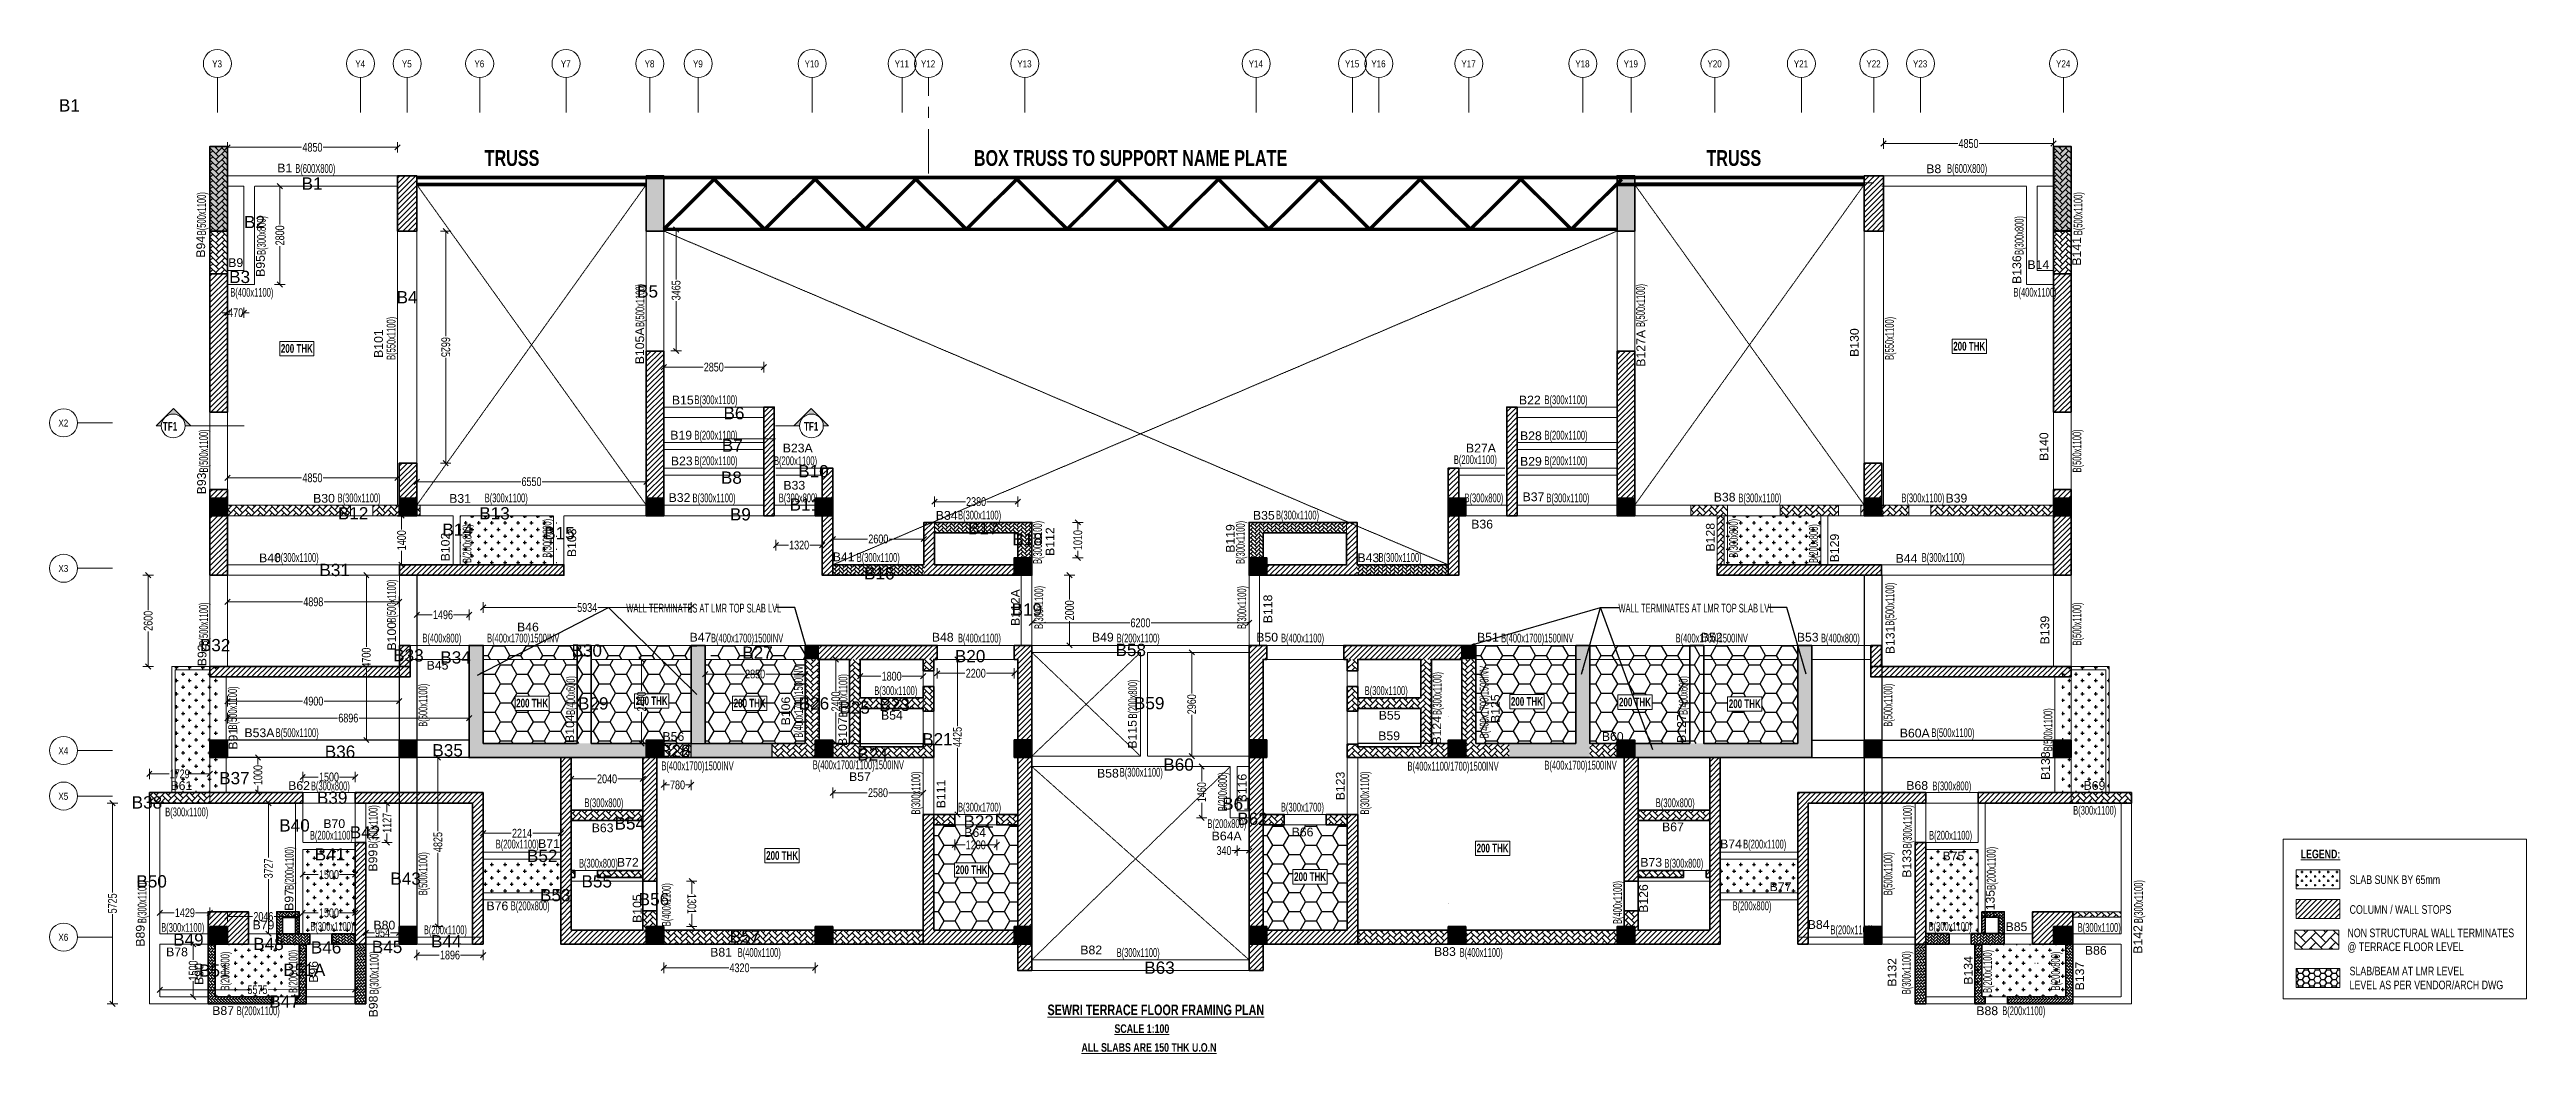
# Model space of a CAD drawing. Header units: millimetres. Extents: x -3 to 70668, y 4121 to 32770.
import ezdxf
from ezdxf.enums import TextEntityAlignment as Align

# ---------------------------------------------------------------- set-up
doc = ezdxf.new("R2010")
doc.units = ezdxf.units.MM
doc.linetypes.add('Grid Line', pattern=[2222.5, 1270, -317.5, 317.5, -317.5])
doc.linetypes.add('HIDDEN', pattern=[0.375, 0.25, -0.125])
for name, color, linetype, lineweight in [('A-ELEV-004', 9, 'Continuous', 9), ('A-FLOR-IDEN', 11, 'Continuous', 9), ('A-GRIDS', 8, 'Continuous', 9), ('A-HIDD-ABVE', 8, 'HIDDEN', 20), ('G-ANNO-SYMB', 1, 'Continuous', 9), ('G-ANNO-TEXT', 231, 'Continuous', 9), ('S-BEAM', 7, 'Continuous', 18), ('S-BEAM-IDEN', 2, 'Continuous', 9), ('S-COL HATCH', 9, 'Continuous', 0), ('S-COLS', 5, 'Continuous', 35), ('S-GRIDS', 8, 'Continuous', 9), ('S-WALL', 4, 'Continuous', 18)]:
    doc.layers.add(name, color=color, linetype=linetype, lineweight=lineweight)
for name, color, linetype in [('Beam Nos', 7, 'Continuous'), ('changes', 7, 'Continuous'), ('HATCH', 8, 'Continuous'), ('SECTION LINE', 4, 'Continuous'), ('SUNK SLAB', 8, 'Continuous')]:
    doc.layers.add(name, color=color, linetype=linetype)
doc.styles.add('Arial Narrow', font='ARIALN.TTF', dxfattribs={"height": 400})
doc.styles.add('SC-BBS1', font='SansSerif')
doc.styles.add('SOBHA', font='swisscl.ttf')
doc.styles.add('Swis721 LtCn BT', font='swisscl.ttf', dxfattribs={"width": 0.9, "height": 233.355162})
doc.styles.add('Swis721 LtCn BT_2', font='swisscl.ttf', dxfattribs={"height": 244.992296})
doc.styles.add('Swis721 LtCn BT_B', font='', dxfattribs={"width": 0.9, "height": 246.918336})
doc.styles.get('Swis721 LtCn BT_B').set_extended_font_data('Swis721 LtCn BT', bold=True)
doc.dimstyles.new('S-100', dxfattribs={"dimscale": 100, "dimtxt": 2.5, "dimasz": 1.5, "dimexe": 1.5, "dimexo": 1.5, "dimgap": 0.1, "dimtad": 0, "dimdec": 0, "dimrnd": 0.0005, "dimzin": 0, "dimdsep": 46, "dimtxsty": 'SOBHA', "dimblk": 'OBLIQUE', "dimcen": 0.09, "dimclrd": 8, "dimclre": 8, "dimclrt": 6, "dimadec": 0, "dimazin": 0, "dimtfac": 1, "dimtdec": 0, "dimtofl": 0, "dimtmove": 0, "dimatfit": 3, "dimfxl": 1.5, "dimfxlon": 1, "dimtolj": 1, "dimtzin": 0, "dimlwd": -1, "dimlwe": -1, "dimarcsym": 0})
pattern_1 = [(315, (-31091886.604, 20694843.886), (84.85281374, -1e-14), [180, -60]), (45, (-31091844.18, 20694801.46), (84.85281374, -2e-14), [180, -60])]
pattern_2 = [(45, (-31789947.786, 20742051.13), (0, 113.13708499), [240, -80]), (135, (-31789891.22, 20742107.7), (9e-15, 113.13708499), [240, -80])]
pattern_3 = [(45, (-31789947.8, 20509702.57), (-75.1300955, 75.1300955), [])]
pattern_4 = [(45, (-31789947.79, 20742051.13), (0, 169.7056275), [360, -120]), (135, (-31789862.93, 20742135.99), (1e-14, 169.7056275), [360, -120])]
pattern_5 = [(45, (-31789947.79, 20690122.13), (0, 169.7056275), [360, -120]), (135, (-31789862.93, 20690206.99), (1e-14, 169.7056275), [360, -120])]
pattern_6 = [(0, (-31789947.8, 20509702.57), (468.75, 270.6329387), [312.5, -625]), (120, (-31789947.8, 20509702.57), (-468.75, 270.6329387), [312.5, -625]), (60, (-31789947.8, 20509702.57), (1e-13, 541.2658774), [-625, 312.5])]
pattern_7 = [(45, (-31789947.8, 20509702.57), (0, 169.7056275), [360, -120]), (135, (-31789862.95, 20509787.42), (1e-14, 169.7056275), [360, -120])]
pattern_8 = [(0, (-31349614.2, 21123698.45), (187.5, 187.5), [93.75, -281.25]), (90, (-31349567.32, 21123651.57), (-187.5, 187.5), [93.75, -281.25])]
pattern_9 = [(0, (-31349605.87, 21123698.45), (187.5, 187.5), [93.75, -281.25]), (90, (-31349559, 21123651.57), (-187.5, 187.5), [93.75, -281.25])]

msp = doc.modelspace()

# ---------------------------------------------------------------- texts
at = {"layer": 'A-FLOR-IDEN', "color": 1, "char_height": 246.92, "width": 1155, "attachment_point": 2, "line_spacing_factor": 0.964267, "style": 'Swis721 LtCn BT_B'}
for insert in [(7053.8, 24362.8), (54769.1, 24427.3), (13767.3, 14242.8), (17176, 14307.8), (19973.3, 14242.8), (42149.2, 14289.2), (45232.3, 14272.7), (48365.4, 14224.8), (20899, 9893.6), (41169.4, 10105.5), (26303.1, 9485.6), (35962.7, 9290)]:
    msp.add_mtext('200 THK', dxfattribs=dict(at, insert=insert))
at = {"layer": 'Beam Nos', "color": 4, "style": 'SC-BBS1'}
for s, p in [('B1', (563.9, 30895.6)), ('B1', (7489.2, 28666.6)), ('B2', (5845.3, 27567.9)), ('B3', (5421, 26001.3)), ('B4', (10199.2, 25422.7)), ('B5', (17059.9, 25588)), ('B6', (19524.9, 22112.9)), ('B7', (19476.2, 21187.4)), ('B8', (19451.8, 20274)), ('B10', (21792.2, 20456.7)), ('B11', (21548.4, 19506.8)), ('B12', (8658.6, 19255.2)), ('B14', (11640.7, 18787.9)), ('B13', (12693.3, 19255.2)), ('B15', (14544.9, 18690.5)), ('B9', (19707.8, 19226.7)), ('B17', (26634.2, 18826.8)), ('B18', (27901.1, 18515.3)), ('B31', (8132.4, 17639)), ('B16', (23671.6, 17541.6)), ('B19', (27881.6, 16509.6)), ('B32', (4721.4, 15494.2)), ('B33', (10237.3, 15202.2)), ('B34', (11582.2, 15143.7)), ('B30', (15324.4, 15338.5)), ('B27', (20197.2, 15280)), ('B20', (26263.3, 15179.6)), ('B58', (30846.1, 15356.6)), ('B29', (15511, 13830.1)), ('B26', (21807.8, 13830.1)), ('B25', (22968.8, 13712.2)), ('B23', (24110.1, 13790.8)), ('B59', (31372.4, 13837.8)), ('B36', (8285.3, 12453.5)), ('B35', (11355.1, 12492.8)), ('B28', (17852.6, 12473.7)), ('B24', (23480.4, 12375.3)), ('B21', (25330.1, 12807.8)), ('B37', (5272.5, 11699.7)), ('B60', (32210.4, 12085.3)), ('B38', (2776.1, 11005.2)), ('B39', (8061.1, 11140.4)), ('B61', (33888.5, 10968.6)), ('B40', (6986.1, 10349.6)), ('B42', (8998.3, 10152.3)), ('B54', (16553, 10404.2)), ('B22', (26507.4, 10462.6)), ('B62', (34317.3, 10540.2)), ('B41', (7998.4, 9523.2)), ('B52', (14054, 9480.3)), ('B50', (2909.6, 8753.2)), ('B43', (10156.5, 8831.6)), ('B55', (15608.4, 8752.9)), ('B53', (14426.6, 8359.8)), ('B56', (17241.7, 8241.8)), ('B49', (3959, 7088.1)), ('B48', (6244.7, 6967)), ('B46', (7886.6, 6868.3)), ('B45', (9627.4, 6880.7)), ('B44', (11317.5, 7042.6)), ('B57', (19839.1, 7180.2)), ('B51', (4697, 6208.2)), ('B51A', (7267.2, 6227.7)), ('B63', (31666, 6290.2)), ('B47', (6703.3, 5326.2))]:
    msp.add_text(s, height=350, dxfattribs=at).set_placement(p, align=Align.BOTTOM_CENTER)
at = {"layer": 'Beam Nos', "style": 'SC-BBS1'}
for s, p in [('B1', (6708.8, 29189.1)), ('B8', (53757.2, 29166.6)), ('B9', (5309.8, 26489.4)), ('B14', (56741.2, 26430)), ('B15', (18065.7, 22566.6, 0)), ('B22', (42232.7, 22566.8, 0)), ('B19', (18019.7, 21565.6)), ('B23A', (21344.6, 21197.5, 0)), ('B27A', (40838.6, 21195.8, 0)), ('B28', (42263.6, 21547.7, 0)), ('B23', (18035, 20828.2, 0)), ('B29', (42263.6, 20817.7, 0)), ('B30', (7828.4, 19762.7)), ('B31', (11710.6, 19759.2)), ('B32', (17971.6, 19784.2)), ('B33', (21246.1, 20134.7, 0)), ('B37', (42336.7, 19806.5)), ('B38', (47790.7, 19796.5)), ('B39', (54404.1, 19767.6)), ('B34', (25593.7, 19275.7)), ('B35', (34643.9, 19276.6)), ('B36', (40871.7, 19026.5)), ('B40', (6287, 18063.2, 0)), ('B41', (22653.9, 18093.1)), ('B43', (37625.7, 18066.6)), ('B44', (52980.2, 18050.1)), ('B46', (13646.9, 16090)), ('B47', (18570.7, 15799.5)), ('B48', (25481.7, 15799.5)), ('B49', (30049.2, 15799.5)), ('B50', (34738.2, 15799.5)), ('B51', (41037.2, 15799.5)), ('B52', (47423.4, 15799.5)), ('B53', (50161.2, 15799.5)), ('B45', (11068.7, 15000)), ('B54', (24032.4, 13572.4)), ('B55', (38232.4, 13572.4)), ('B53A', (5986.2, 13072.8, 0)), ('B56', (17796.2, 12966.6)), ('B59', (38217.9, 12985.7, 0)), ('B60', (44598.7, 12966.6)), ('B60A', (53215.2, 13064.4, 0)), ('B57', (23119.2, 11821.5)), ('B58', (30195.3, 11918.3, 0)), ('B61', (3759.7, 11566.6)), ('B62', (7117.7, 11566.2)), ('B68', (53285, 11568.5)), ('B69', (58342.5, 11568.5)), ('B70', (8120.6, 10480.5)), ('B63', (15778.2, 10359.2)), ('B67', (46315.5, 10386)), ('B71', (14248.2, 9910)), ('B64', (26406.5, 10225.5)), ('B64A', (33582.4, 10127.6)), ('B66', (35748.5, 10241)), ('B74', (47972.5, 9901.2)), ('B72', (16496.6, 9376)), ('B73', (45696, 9376)), ('B75', (54317.4, 9556.1, 0)), ('B77', (49386.4, 8678.3)), ('B79', (6101.7, 7588)), ('B80', (9550.6, 7584.4)), ('B76', (12775, 8132.5)), ('B84', (50472.7, 7600.4, 0)), ('B85', (56117.7, 7538.6, 0)), ('B78', (3634.9, 6819.7)), ('B81', (19158.2, 6810.3)), ('B82', (29718.2, 6875.2)), ('B83', (39810.7, 6829.5, 0)), ('B86', (58380.2, 6863.6, 0)), ('B87', (4950.2, 5144.8)), ('B88', (55283.2, 5139.8))]:
    msp.add_text(s, height=250, dxfattribs=at).set_placement(p, align=Align.BOTTOM_CENTER)
for s, p in [('B94', (4511.3, 27141.1, 0)), ('B95', (6214.2, 26593.5)), ('B136', (56326.4, 26490.4)), ('B141', (58035.9, 27009.5)), ('B101', (9582.9, 24376.9, 0)), ('B105A', (17036.3, 24313.4)), ('B127A', (45600.7, 24242.8)), ('B130', (51692.5, 24407.2)), ('B140', (57099.4, 21437.5)), ('B93', (4533.8, 20388.1, 0)), ('B103', (15097.9, 18693.5)), ('B112', (28743.3, 18728)), ('B119', (33885.9, 18816.5, 0)), ('B128', (47582.1, 18853)), ('B102', (11490.2, 18573, 0)), ('B129', (51126.2, 18545)), ('B112A', (27755, 16845.1, 0)), ('B118', (34956.9, 16806.7, 0)), ('B100', (9958.6, 16027.8, 0)), ('B131', (52712.2, 15923.6, 0)), ('B139', (57127.4, 16202.5)), ('B92', (4548.8, 15482.1, 0)), ('B106', (21202, 13892.3)), ('B125', (41448.4, 13959.4)), ('B104', (15039.9, 13391.5)), ('B107', (22824.1, 13305)), ('B115', (31089.8, 13227.7)), ('B124', (39776.7, 13345)), ('B127', (46759.1, 13391.5)), ('B91', (5434.2, 13102.5, 0)), ('B138', (57146.2, 12334.5)), ('B116', (34225.9, 11695)), ('B123', (37024.1, 11754)), ('B111', (25632.2, 11525.5)), ('B99', (9423.7, 9622, 0)), ('B133', (53188.5, 9544.9)), ('B97', (7030.2, 8501.8, 0)), ('B105', (16962.5, 8256.5)), ('B126', (45676.7, 8543)), ('B135', (55569, 8381.4)), ('B89', (2785.8, 7480)), ('B142', (59780.9, 7376.5)), ('B90', (4460.8, 6387.1)), ('B96', (7728.4, 6450.8)), ('B132', (52767, 6434.9)), ('B134', (54941.8, 6491.4)), ('B137', (58121.7, 6330)), ('B98', (9434.2, 5461.5, 0))]:
    msp.add_text(s, height=250, rotation=90, dxfattribs=at).set_placement(p, align=Align.BOTTOM_CENTER)
at = {"layer": 'G-ANNO-SYMB', "char_height": 250, "width": 707.088, "style": 'Swis721 LtCn BT_B'}
for insert, attachment_point in [((3232.2, 22143.2), 1), ((21933.6, 22143.2), 3)]:
    msp.add_mtext('TF1', dxfattribs=dict(at, insert=insert, attachment_point=attachment_point))
at = {"layer": 'G-ANNO-TEXT', "color": 4, "char_height": 450, "width": 41955.84, "attachment_point": 1, "line_spacing_factor": 0.971848, "style": 'Swis721 LtCn BT_2'}
for s, insert in [('{\\fSwis721 LtCn BT|b1|i0|c0|p34;TRUSS}', (12410.7, 29898.6, 0)), ('{\\fSwis721 LtCn BT|b1|i0|c0|p34;BOX TRUSS TO SUPPORT NAME PLATE}', (26368.9, 29898.6, 0)), ('{\\fSwis721 LtCn BT|b1|i0|c0|p34;TRUSS}', (47270.4, 29898.6, 0))]:
    msp.add_mtext(s, dxfattribs=dict(at, insert=insert))
at = {"layer": 'G-ANNO-TEXT', "color": 7, "char_height": 244.992, "attachment_point": 1, "line_spacing_factor": 0.971848, "style": 'Swis721 LtCn BT_2'}
for s, insert, width in [('\\fSwis721 LtCn BT|b1|i0|c0|p34|;\\LLEGEND:', (64226.4, 9936.3), 1299), ('SLAB SUNK BY 65mm', (65622.3, 9203.2), 3845.238), ('COLUMN / WALL STOPS', (65622.3, 8351.8), 3845.238), ('NON STRUCTURAL WALL TERMINATES \\P@ TERRACE FLOOR LEVEL', (65560.5, 7684.7), 5044.845), ('SLAB/BEAM AT LMR LEVEL\\PLEVEL AS PER VENDOR/ARCH DWG', (65622.3, 6596.6), 4403.404)]:
    msp.add_mtext(s, dxfattribs=dict(at, insert=insert, width=width))
at = {"layer": 'G-ANNO-TEXT', "color": 6, "insert": (28470.6, 5516.1), "char_height": 300, "width": 13985.28, "attachment_point": 1, "line_spacing_factor": 0.971848, "style": 'Swis721 LtCn BT_2'}
msp.add_mtext('{\\fSwis721 LtCn BT|b1|i0|c0|p34;\\LSEWRI TERRACE FLOOR FRAMING PLAN }', dxfattribs=at)
at = {"layer": 'G-ANNO-TEXT', "color": 1, "char_height": 244.992, "attachment_point": 1, "line_spacing_factor": 0.971848, "style": 'Swis721 LtCn BT_2'}
for s, insert, width in [('{\\fSwis721 LtCn BT|b1|i0|c0|p34;\\LSCALE 1:100}', (30382.3, 4953.2), 1551.037), ('{\\fSwis721 LtCn BT|b1|i0|c0|p34;\\LALL SLABS ARE 150 THK U.O.N}', (29440.3, 4415.1), 3728.693)]:
    msp.add_mtext(s, dxfattribs=dict(at, insert=insert, width=width))
at = {"layer": 'S-BEAM-IDEN', "style": 'Swis721 LtCn BT', "width": 0.8}
for s, rotation, p in [('B(600X800)', 360, (7007.7, 29250.3)), ('B(500x1100)', 90, (4458.5, 27471)), ('B(500x1100)', 90, (57998.6, 27471)), ('B(300x800)', 90, (6166.4, 26909.2, 0)), ('B(300x800)', 90, (56319.4, 26909.2, 0)), ('B(400x1100)', 360, (5155.1, 25715.3)), ('B(500x1100)', 90, (16968.2, 24850.9, 0)), ('B(500x1100)', 90, (45517.6, 24850.9, 0)), ('B(550x1100)', 90, (9868.2, 23911.4, 0)), ('B(550x1100)', 90, (52617.6, 23911.4, 0)), ('B(300x1100)', 360, (18397, 22650.3, 0)), ('B(500x1100)', 90, (4518.2, 20700.9, 0)), ('B(200x1100)', 360, (18397, 21640.3, 0)), ('B(500x1100)', 90, (57967.6, 20700.9, 0)), ('B(200x1100)', 360, (18397, 20910.3, 0)), ('B(200x1100)', 360, (20667.5, 20910.3, 0)), ('B(300x1100)', 360, (8215.5, 19850.3, 0)), ('B(300x1100)', 360, (12413.2, 19850.3, 0)), ('B(300x1100)', 360, (18343, 19850.3, 0)), ('B(300x800)', 360, (20805.2, 19850.3, 0)), ('B(200x800)', 90, (12034.6, 18115.1, 0)), ('B(300x800)', 90, (14318.2, 18266.6, 0)), ('B(300x1100)', 360, (25918.7, 19360.3)), ('B(300x1100)', 90, (28310.5, 18089.1, 0)), ('B(300x1100)', 90, (34099.6, 18089.1, 0)), ('B(300x1100)', 360, (34989.4, 19360.3)), ('B(300x800)', 90, (48167.6, 18266.6, 0)), ('B(200x800)', 90, (50451.2, 18115.1, 0)), ('B(300x1100)', 360, (6447.5, 18150.3)), ('B(300x1100)', 360, (23027.5, 18150.3)), ('B(300x1100)', 360, (37916.2, 18150.3)), ('B(300x1100)', 360, (53412.8, 18150.3)), ('B(500x1100)', 90, (9877.4, 16417, 0)), ('B(300x1100)', 90, (28347.1, 16233.4, 0)), ('B(300x1100)', 90, (34138.7, 16233.4, 0)), ('B(500x1100)', 90, (52630.4, 16326.8, 0)), ('B(500x1100)', 90, (4518.2, 15763.1, 0)), ('B(500x1100)', 90, (57967.6, 15763.1, 0)), ('B(400x800)', 360, (10635.4, 15850.3, 0)), ('B(400x1700)1500INV', 360, (12480.5, 15850.3, 0)), ('B(400x1700)1500INV', 360, (18868.2, 15850.3, 0)), ('B(400x1100)', 360, (25915, 15850.3, 0)), ('B(200x1100)', 360, (30443, 15850.3, 0)), ('B(400x1700)1500INV', 90, (21491.5, 13129.8)), ('B(300x1100)', 90, (22761.5, 13719)), ('B(300x1100)', 90, (39712.9, 13777.9)), ('B(400x1700)1500INV', 90, (41054, 13115.2)), ('B(500x1100)', 90, (5344.2, 13366.8, 0)), ('B(500x1100)', 90, (10777.3, 13444, 0)), ('B(400x600)', 90, (14991.5, 13781.6)), ('B(300x1100)', 360, (23527.9, 14350.3)), ('B(200x800)', 90, (31025.8, 13681.2, 0)), ('B(400x600)', 90, (46735.9, 13781.6)), ('B(500x1100)', 90, (52577.3, 13444, 0)), ('B(500x1100)', 90, (57141.6, 12742.4, 0)), ('B(500x1100)', 360, (6447.8, 13149.8, 0)), ('B(500x1100)', 360, (53690.7, 13149.8, 0)), ('B(400x1700)1500INV', 360, (17454.4, 12204.2, 0)), ('B(400x1700/1100)1500INV', 360, (21774.4, 12233, 0)), ('B(300x1100)', 90, (24838.1, 10941, 0)), ('B(300x1100)', 360, (30531.6, 12020.3)), ('B(200x800)', 90, (33589.9, 11036.1)), ('B(300x1100)', 90, (37647.7, 10941, 0)), ('B(400x1100/1700)1500INV', 360, (38743.3, 12193.8, 0)), ('B(400x1700)1500INV', 360, (42648.6, 12222.7, 0)), ('B(300x800)', 360, (7455.5, 11631.6, 0)), ('B(300x800)', 360, (15260.7, 11150.3, 0)), ('B(300x800)', 360, (45826.7, 11150.3, 0)), ('B(300x1100)', 90, (9355.7, 9977.5, 0)), ('B(300x1700)', 360, (25917.3, 11025.1, 0)), ('B(200x800)', 360, (33033.6, 10554.2)), ('B(300x1100)', 90, (53130.1, 9977.5, 0)), ('B(200x1100)', 90, (6963.9, 8788.2, 0)), ('B(200x1100)', 360, (7425.5, 10222.9, 0)), ('B(200x1100)', 360, (12728.2, 9971.4, 0)), ('B(200x1100)', 90, (55521.9, 8788.2, 0)), ('B(500x1100)', 90, (10777.3, 8635.4, 0)), ('B(300x800)', 360, (15102.7, 9425.1, 0)), ('B(500x1100)', 90, (52577.3, 8635.4, 0)), ('B(300x1100)', 90, (2762.5, 7840.2, 0)), ('B(400x1100)', 90, (17720.7, 7751.7, 0)), ('B(400x1100)', 90, (44859.4, 7814.2, 0)), ('B(300x1100)', 90, (59723.3, 7840.2, 0)), ('B(300x1100)', 360, (3183.8, 7592.2, 0)), ('B(300x1100)', 360, (7438, 7622.9, 0)), ('B(200x1100)', 360, (10678.2, 7525.1, 0)), ('B(200x800)', 360, (13156.5, 8208.4, 0)), ('B(400x1100)', 360, (19632.9, 6878.4)), ('B(300x1100)', 360, (30443, 6875.1, 0)), ('B(400x1100)', 360, (40229.2, 6878.4)), ('B(200x800)', 90, (5130.2, 5917.1, 0)), ('B(200x1100)', 90, (7071, 5847.5, 0)), ('B(300x1100)', 90, (9384.8, 5811.7, 0)), ('B(300x1100)', 90, (53101, 5811.7, 0)), ('B(200x1100)', 90, (55414.8, 5847.5, 0)), ('B(200x800)', 90, (57355.6, 5917.1, 0)), ('B(200x1100)', 360, (5336.8, 5215.2, 0))]:
    msp.add_text(s, height=250, rotation=rotation, dxfattribs=at).set_placement(p)
for s, p in [('B(600X800)', (54135.8, 29250.3)), ('B(400x1100)', (56032, 25717.3)), ('B(300x1100)', (42651.1, 22650.3, 0)), ('B(200x1100)', (40065, 20941.2)), ('B(200x1100)', (42651.1, 21640.3, 0)), ('B(200x1100)', (42651.1, 20910.3, 0)), ('B(300x800)', (40368.2, 19850.3, 0)), ('B(300x1100)', (42705.1, 19850.3, 0)), ('B(300x1100)', (48182.4, 19850.3, 0)), ('B(300x1100)', (52832.6, 19850.3, 0)), ('WALL TERMINATES AT LMR TOP SLAB LVL', (16453.7, 16704.9, 0)), ('WALL TERMINATES AT LMR TOP SLAB LVL', (44761.1, 16704.9, 0)), ('B(400x1100)', (35133.1, 15850.3, 0)), ('B(400x1700)1500INV', (41415.2, 15850.3, 0)), ('B(400x1700)1500INV', (46390.6, 15850.3, 0)), ('B(400x800)', (50538, 15850.3, 0)), ('B(300x1100)', (37520.1, 14350.3)), ('B(300x800)', (53717.9, 11631.6, 0)), ('B(300x1100)', (3297.4, 10887.7, 0)), ('B(300x1700)', (35130.8, 11025.1, 0)), ('B(300x1100)', (57735.5, 10934.4, 0)), ('B(200x1100)', (48319.9, 9971.4, 0)), ('B(200x1100)', (53622.6, 10222.9, 0)), ('B(300x800)', (46070.7, 9425.1, 0)), ('B(200x800)', (48016.9, 8208.4, 0)), ('B(200x1100)', (50810.6, 7525.1, 0)), ('B(300x1100)', (53610.1, 7622.9, 0)), ('B(300x1100)', (57864.3, 7592.2, 0)), ('B(200x1100)', (55711.3, 5215.2, 0))]:
    msp.add_text(s, height=250, dxfattribs=at).set_placement(p)

# ---------------------------------------------------------------- blocks, each defined once
blk = doc.blocks.new('A$C6614787e')
at = {"layer": 'S-COL HATCH'}
h = blk.add_hatch(dxfattribs=at)
h.set_pattern_fill('AR-HBONE', color=256, scale=15)
h.set_pattern_definition([(45, (-31102020.92, 20625022.12), (0, 84.85281374), [180, -60]), (135, (-31101978.495, 20625064.55), (7e-15, 84.85281374), [180, -60])])
h.paths.add_polyline_path([(2600, 2625), (1960, 2625), (1960, 2000), (2120, 2000), (2120, 2466), (2600, 2466)])
h = blk.add_hatch(dxfattribs=at)
h.set_pattern_fill('AR-HBONE', color=256, scale=15)
h.set_pattern_definition([(45, (0, 0), (0, 84.8528), [180, -60]), (135, (42.426, 42.426), (7e-15, 84.8528), [180, -60])])
h.paths.add_polyline_path([(2600, 2466), (2500, 2466), (2500, 2000), (2600, 2000)])
h = blk.add_hatch(dxfattribs=at)
h.set_pattern_fill('AR-HBONE', color=256, scale=15, angle=-90)
h.set_pattern_definition(pattern_1)
edge = h.paths.add_edge_path()
edge.add_line((200, 1700), (200, 200))
edge.add_line((200, 200), (1870, 200))
edge.add_line((1870, 200), (1870, 0))
edge.add_line((1870, 0), (0, 0))
edge.add_line((0, 0), (0, 1700))
edge.add_line((0, 1700), (200, 1700))
h = blk.add_hatch(dxfattribs=at)
h.set_pattern_fill('AR-HBONE', color=256, scale=15)
h.set_pattern_definition([(45, (-31364182.66, 21103765.56), (0, 84.85281374), [180, -60]), (135, (-31364140.23, 21103807.99), (7e-15, 84.85281374), [180, -60])])
h.paths.add_polyline_path([(2900, 1700), (2900, 2000), (1960, 2000), (1960, 1700)])
h = blk.add_hatch(dxfattribs=at)
h.set_pattern_fill('AR-HBONE', color=256, scale=15, angle=-90)
h.set_pattern_definition(pattern_1)
h.paths.add_polyline_path([(2600, 200), (2500, 200), (2500, 0), (2800, 0), (2800, 1700), (2600, 1700)])
h = blk.add_hatch(dxfattribs=at)
h.set_pattern_fill('AR-HBONE', color=256, scale=15)
h.set_pattern_definition([(45, (-31362782.653, 21103765.56), (0, 84.85281374), [180, -60]), (135, (-31362740.227, 21103807.99), (7e-15, 84.85281374), [180, -60])])
h.paths.add_polyline_path([(4200, 1700), (4200, 2000), (3530, 2000), (3530, 1700)])
h = blk.add_hatch(dxfattribs=at)
h.set_pattern_fill('AR-HBONE', color=256, scale=15, angle=-90)
h.set_pattern_definition([(315, (21106265.21, 31371048.637), (84.85281374, -2e-14), [180, -60]), (45, (21106307.64, 31371006.21), (84.85281374, -2e-14), [180, -60])])
h.paths.add_polyline_path([(4200, 0), (4500, 0), (4500, 1700), (4200, 1700)])
at = {"layer": 'S-COLS', "elevation": 0}
for points in [[(2600, 2625), (1960, 2625), (1960, 2000), (2120, 2000), (2120, 2466), (2600, 2466), (2600, 2625)], [(200, 1700), (200, 200), (1870, 200), (1870, 0), (0, 0), (0, 1700), (200, 1700)]]:
    blk.add_lwpolyline(points, dxfattribs=at)
for points in [[(2600, 2466), (2500, 2466), (2500, 2000), (2600, 2000)], [(1960, 2000), (2900, 2000), (2900, 1700), (1960, 1700)], [(2600, 200), (2500, 200), (2500, 0), (2800, 0), (2800, 1700), (2600, 1700)], [(3530, 2000), (4200, 2000), (4200, 1700), (3530, 1700)], [(4500, 0), (4500, 1700), (4200, 1700), (4200, 0)]]:
    blk.add_lwpolyline(points, close=True, dxfattribs=at)
blk = doc.blocks.new('_OBLIQUE')
at = {"color": 0, "linetype": 'ByBlock'}
blk.add_line((-0.5, -0.5), (0.5, 0.5), dxfattribs=at)
blk = doc.blocks.new('A$C535b99b2')
at = {"layer": 'HATCH'}
h = blk.add_hatch(color=256, dxfattribs=at)
h.dxf.hatch_style = 1
h.paths.add_polyline_path([(0, 0), (500, 0), (500, 500), (0, 500)])
h = blk.add_hatch(color=256, dxfattribs=at)
h.dxf.hatch_style = 1
h.paths.add_polyline_path([(5900, 500), (5400, 500), (5400, 0), (5900, 0)])
h = blk.add_hatch(color=256, dxfattribs=at)
h.dxf.hatch_style = 1
h.paths.add_polyline_path([(12950, 0), (12950, 500), (12450, 500), (12450, 0)])
h = blk.add_hatch(color=256, dxfattribs=at)
h.dxf.hatch_style = 1
h.paths.add_polyline_path([(17770, 0), (17770, 500), (17270, 500), (17270, 0)])
h = blk.add_hatch(color=256, dxfattribs=at)
h.dxf.hatch_style = 1
h.paths.add_polyline_path([(35830, 0), (35830, 500), (35330, 500), (35330, 0)])
h = blk.add_hatch(color=256, dxfattribs=at)
h.dxf.hatch_style = 1
h.paths.add_polyline_path([(40650, 2), (40650, 502), (40150, 502), (40150, 2)])
h = blk.add_hatch(color=256, dxfattribs=at)
h.dxf.hatch_style = 1
h.paths.add_polyline_path([(47700, 0), (47700, 500), (47200, 500), (47200, 0)])
h = blk.add_hatch(color=256, dxfattribs=at)
h.dxf.hatch_style = 1
h.paths.add_polyline_path([(53100, 0), (53100, 500), (52600, 500), (52600, 0)])
at = {"layer": 'S-BEAM', "linetype": 'HIDDEN'}
blk.add_line((35338, 1160), (35330, 1160), dxfattribs=at)
at = {"layer": 'S-COLS', "elevation": 0}
for points in [[(0, 500), (500, 500), (500, 0), (0, 0)], [(53100, 500), (52600, 500), (52600, 0), (53100, 0)]]:
    blk.add_lwpolyline(points, close=True, dxfattribs=at)
for points in [[(5400, 0), (5400, 500), (5900, 500), (5900, 0), (5400, 0)], [(12450, 0), (12450, 500), (12950, 500), (12950, 0), (12450, 0)], [(17270, 0), (17270, 500), (17770, 500), (17770, 0), (17270, 0)], [(35330, 0), (35330, 500), (35830, 500), (35830, 0), (35330, 0)], [(40150, 0), (40150, 500), (40650, 500), (40650, 0), (40150, 0)], [(47700, 0), (47700, 500), (47200, 500), (47200, 0), (47700, 0)], [(47200, 0), (47200, 500), (47700, 500), (47700, 0), (47200, 0)]]:
    blk.add_lwpolyline(points, dxfattribs=at)
blk = doc.blocks.new('A$C33c92876')
at = {"layer": 'HATCH'}
h = blk.add_hatch(color=256, dxfattribs=at)
h.dxf.hatch_style = 1
h.paths.add_polyline_path([(17770, 12226), (17770, 12726), (17270, 12726), (17270, 12226)])
h = blk.add_hatch(color=256, dxfattribs=at)
h.dxf.hatch_style = 1
h.paths.add_polyline_path([(23450, 10526), (23450, 11026), (22950, 11026), (22950, 10526)])
h = blk.add_hatch(color=256, dxfattribs=at)
h.dxf.hatch_style = 1
h.paths.add_polyline_path([(30150, 10526), (30150, 11026), (29650, 11026), (29650, 10526)])
h = blk.add_hatch(color=256, dxfattribs=at)
h.dxf.hatch_style = 1
h.paths.add_polyline_path([(23450, 5326), (23450, 5826), (22950, 5826), (22950, 5326)])
h = blk.add_hatch(color=256, dxfattribs=at)
h.dxf.hatch_style = 1
h.paths.add_polyline_path([(30150, 5326), (30150, 5826), (29650, 5826), (29650, 5326)])
h = blk.add_hatch(color=256, dxfattribs=at)
h.dxf.hatch_style = 1
h.paths.add_polyline_path([(23450, 0), (23450, 500), (22950, 500), (22950, 0)])
h = blk.add_hatch(color=256, dxfattribs=at)
h.dxf.hatch_style = 1
h.paths.add_polyline_path([(30150, 0), (30150, 500), (29650, 500), (29650, 0)])
at = {"layer": 'S-COL HATCH', "transparency": 33554687}
h = blk.add_hatch(color=256, dxfattribs=at)
h.dxf.hatch_style = 1
h.paths.add_polyline_path([(0, 22766), (500, 22766), (500, 20350), (0, 20350)])
h = blk.add_hatch(color=256, dxfattribs=at)
h.dxf.hatch_style = 1
h.paths.add_polyline_path([(53100, 22766), (52600, 22766), (52600, 20350), (53100, 20350)])
h = blk.add_hatch(color=256, dxfattribs=at)
h.dxf.hatch_style = 1
h.paths.add_polyline_path([(12950, 21926), (12450, 21926), (12450, 20350), (12950, 20350)])
h = blk.add_hatch(color=256, dxfattribs=at)
h.dxf.hatch_style = 1
h.paths.add_polyline_path([(40650, 21926), (40150, 21926), (40150, 20350), (40650, 20350)])
at = {"layer": 'S-COLS'}
for p, q in [((500, 22766), (500, 22766)), ((52600, 22766), (52600, 22766)), ((52600, 20350, 0), (53100, 20350, 0))]:
    blk.add_line(p, q, dxfattribs=at)
at = {"layer": 'S-COLS', "elevation": 0}
for points in [[(500, 22766), (500, 20350), (0, 20350), (0, 22766)], [(52600, 22766), (52600, 20350), (53100, 20350), (53100, 22766)], [(53107, 22766), (53107, 20351), (52607, 20351), (52607, 22766)], [(12950, 21926), (12450, 21926), (12450, 20350), (12950, 20350)], [(40650, 21926), (40150, 21926), (40150, 20350), (40650, 20350)]]:
    blk.add_lwpolyline(points, close=True, dxfattribs=at)
for points in [[(12450, 20350), (12450, 21926), (12950, 21926), (12950, 20350)], [(40150, 20350), (40150, 21926), (40650, 21926), (40650, 20350)], [(17270, 12226), (17270, 12726), (17770, 12726), (17770, 12226), (17270, 12226)], [(22950, 10526), (22950, 11026), (23450, 11026), (23450, 10526), (22950, 10526)], [(29650, 10526), (29650, 11026), (30150, 11026), (30150, 10526), (29650, 10526)], [(22950, 5326), (22950, 5826), (23450, 5826), (23450, 5326), (22950, 5326)], [(29650, 5326), (29650, 5826), (30150, 5826), (30150, 5326), (29650, 5326)]]:
    blk.add_lwpolyline(points, dxfattribs=at)
at = {"layer": 'S-COLS'}
for points in [[(22950, 0), (22950, 500), (23450, 500), (23450, 0), (22950, 0)], [(29650, 0), (29650, 500), (30150, 500), (30150, 0), (29650, 0)]]:
    blk.add_lwpolyline(points, dxfattribs=at)
at = {"layer": 'SECTION LINE'}
for p, q in [((23450, 10826), (23450, 10526)), ((29650, 10826), (29650, 10526)), ((30150, 10826), (30150, 10526)), ((23450, 5626), (23450, 5326)), ((29650, 5626), (29650, 5326)), ((30150, 5626), (30150, 5326)), ((23450, 300), (23450, 0)), ((29650, 300), (29650, 0)), ((30150, 300), (30150, 0))]:
    blk.add_line(p, q, dxfattribs=at)
at = {"layer": 'changes'}
for p in [(0, 12226), (0, 5325), (0, 0)]:
    blk.add_blockref('A$C535b99b2', p, dxfattribs=at)
blk = doc.blocks.new('Grid - Type 1 Structural-6743905-11TH FLOOR LVL')
at = {"layer": 'A-GRIDS'}
blk.add_circle((0, 0), 4, dxfattribs=at)
blk = doc.blocks.new('A$Cf2260b48')
at = {"layer": 'S-GRIDS', "linetype": 'Grid Line'}
for p, q in [((-7583, 18003), (-7583, 19003)), ((-3500, 18003), (-3500, 19003)), ((-2170, 18003), (-2170, 19003)), ((-100, 18003), (-100, 19003)), ((2365, 18003), (2365, 19003)), ((4755, 18003), (4755, 19003)), ((6135, 18003), (6135, 19003)), ((9385, 18003), (9385, 19003)), ((11955, 18003), (11955, 19003)), ((12705, 16262), (12705, 19003)), ((15455, 18003), (15455, 19003)), ((22055, 18003), (22055, 19003)), ((24805, 18003), (24805, 19003)), ((25555, 18003), (25555, 19003)), ((28125, 18003), (28125, 19003)), ((31375, 18003), (31375, 19003)), ((32755, 18003), (32755, 19003)), ((35145, 18003), (35145, 19003)), ((37610, 18003), (37610, 19003)), ((39680, 18003), (39680, 19003)), ((41010, 18003), (41010, 19003)), ((45092, 18003), (45092, 19003)), ((-10572, 9150), (-11572, 9150)), ((-10572, 5000), (-11572, 5000)), ((-10572, -200), (-11572, -200)), ((-10572, -1500), (-11572, -1500)), ((-10572, -5525), (-11572, -5525))]:
    blk.add_line(p, q, dxfattribs=at)
at = {"layer": 'A-GRIDS', "xscale": 99.99999999999991, "yscale": 99.99999999999991, "zscale": 99.99999999999991}
for p in [(-7583, 19403), (-3500, 19403), (-2170, 19403), (-100, 19403), (2365, 19403), (4755, 19403), (6135, 19403), (9385, 19403), (11955, 19403), (12705, 19403), (15455, 19403), (22055, 19403), (24805, 19403), (25555, 19403), (28125, 19403), (31375, 19403), (32755, 19403), (35145, 19403), (37610, 19403), (39680, 19403), (41010, 19403), (45092, 19403)]:
    blk.add_blockref('Grid - Type 1 Structural-6743905-11TH FLOOR LVL', p, dxfattribs=at)
at = {"layer": 'A-GRIDS', "xscale": 99.99999999999991, "yscale": 99.99999999999991, "zscale": 99.99999999999991, "rotation": 89.99999999999982}
for p in [(-11972, 9150), (-11972, 5000), (-11972, -200), (-11972, -1500), (-11972, -5525)]:
    blk.add_blockref('Grid - Type 1 Structural-6743905-11TH FLOOR LVL', p, dxfattribs=at)
at = {"layer": 'A-GRIDS', "lineweight": 18, "char_height": 200, "attachment_point": 1, "style": 'Arial Narrow'}
for s, insert, width in [('Y3', (-7732, 19495), 352.74), ('Y4', (-3649, 19495), 352.74), ('Y5', (-2319, 19495), 352.74), ('Y6', (-249, 19495), 352.74), ('Y7', (2216, 19495), 352.74), ('Y8', (4606, 19495), 352.74), ('Y9', (5986, 19495), 352.74), ('Y10', (9170, 19495), 513.08), ('Y11', (11740, 19495), 513.08), ('Y12', (12490, 19495), 513.08), ('Y13', (15240, 19495), 513.08), ('Y14', (21840, 19495), 513.08), ('Y15', (24590, 19495), 513.08), ('Y16', (25340, 19495), 513.08), ('Y17', (27910, 19495), 513.08), ('Y18', (31160, 19495), 513.08), ('Y19', (32540, 19495), 513.08), ('Y20', (34930, 19495), 513.08), ('Y21', (37395, 19495), 513.08), ('Y22', (39465, 19495), 513.08), ('Y23', (40795, 19495), 513.08), ('Y24', (44877, 19495), 513.08), ('X2', (-12119, 9244), 352.74), ('X3', (-12119, 5094), 352.74), ('X4', (-12119, -106), 352.74), ('X5', (-12119, -1406), 352.74), ('X6', (-12119, -5431), 352.74)]:
    blk.add_mtext(s, dxfattribs=dict(at, insert=insert, width=width))
blk = doc.blocks.new('Section - TL1-6743896-11TH FLOOR LVL')
at = {"layer": 'G-ANNO-SYMB'}
h = blk.add_hatch(color=8, dxfattribs=at)
edge = h.paths.add_edge_path()
edge.add_line((-9.4, 0), (-10.9, 0))
edge.add_line((-10.9, 0), (-5.94, 4.95))
edge.add_line((-5.94, 4.95), (-0.99, 0))
edge.add_line((-0.99, 0), (-2.6, 0))
edge.add_arc((-6, 0), 3.4, 0, 180)
at = {"layer": 'G-ANNO-SYMB', "color": 5}
for p, q in [((-5.94, 4.95), (-10.9, 0)), ((-0.99, 0), (-5.94, 4.95)), ((-10.9, 0), (-9.4, 0)), ((-2.6, 0), (4.24, 0)), ((-2.6, 0), (-0.99, 0))]:
    blk.add_line(p, q, dxfattribs=at)
at = {"layer": 'G-ANNO-SYMB'}
blk.add_arc((-6, 0), 3.4, 360, 180, dxfattribs=at)
at = {"layer": 'G-ANNO-SYMB', "color": 5}
for start, end in [(0, 180), (180, 0)]:
    blk.add_arc((-6, 0), 3.4, start, end, dxfattribs=at)
blk = doc.blocks.new('*D79')
at = {"layer": 'Defpoints', "color": 0, "transparency": 16777216}
for p in [(5074, 29979), (5074, 29167), (9924, 29167)]:
    blk.add_point(p, dxfattribs=at)
at = {"layer": 'S-BEAM-IDEN', "color": 8, "transparency": 16777216}
for p, q in [((5074, 29829), (5074, 30129)), ((5074, 29979), (7191, 29979)), ((9924, 29979), (7807, 29979)), ((9924, 29829), (9924, 30129))]:
    blk.add_line(p, q, dxfattribs=at)
at = {"layer": 'S-BEAM-IDEN', "color": 8, "transparency": 16777216, "xscale": 150, "yscale": 150, "zscale": 150}
for p, rotation in [((5074, 29979), 180.000031385004), ((9924, 29979), 3.13850040357e-05)]:
    blk.add_blockref('_OBLIQUE', p, dxfattribs=dict(at, rotation=rotation))
at = {"layer": 'S-BEAM-IDEN', "color": 6, "transparency": 16777216, "insert": (7499, 29979), "char_height": 250, "attachment_point": 5, "rotation": 0.00003, "style": 'SOBHA'}
blk.add_mtext('\\A1;4850', dxfattribs=at)
blk = doc.blocks.new('*D80')
at = {"layer": 'Defpoints', "color": 0, "transparency": 16777216}
for p in [(57174, 30086), (52324, 29167), (57174, 29167)]:
    blk.add_point(p, dxfattribs=at)
at = {"layer": 'S-BEAM-IDEN', "color": 8, "transparency": 16777216}
for p, q in [((52324, 29936), (52324, 30236)), ((52324, 30086), (54441, 30086)), ((57174, 30086), (55057, 30086)), ((57174, 29936), (57174, 30236))]:
    blk.add_line(p, q, dxfattribs=at)
at = {"layer": 'S-BEAM-IDEN', "color": 8, "transparency": 16777216, "xscale": 150, "yscale": 150, "zscale": 150, "rotation": 180}
blk.add_blockref('_OBLIQUE', (52324, 30086), dxfattribs=at)
at = {"layer": 'S-BEAM-IDEN', "color": 8, "transparency": 16777216, "xscale": 150, "yscale": 150, "zscale": 150}
blk.add_blockref('_OBLIQUE', (57174, 30086), dxfattribs=at)
at = {"layer": 'S-BEAM-IDEN', "color": 6, "transparency": 16777216, "insert": (54749, 30086), "char_height": 250, "attachment_point": 5, "style": 'SOBHA'}
blk.add_mtext('\\A1;4850', dxfattribs=at)
blk = doc.blocks.new('*D98')
at = {"layer": 'Defpoints', "color": 0, "transparency": 16777216}
for p in [(5074, 26467), (5544, 26467), (5544, 25259)]:
    blk.add_point(p, dxfattribs=at)
at = {"layer": 'S-BEAM-IDEN', "color": 8, "transparency": 16777216}
for p, q in [((5074, 25259), (4924, 25259)), ((5074, 25409), (5074, 25109)), ((5544, 25409), (5544, 25109)), ((5544, 25259), (5694, 25259))]:
    blk.add_line(p, q, dxfattribs=at)
at = {"layer": 'S-BEAM-IDEN', "color": 8, "transparency": 16777216, "xscale": 150, "yscale": 150, "zscale": 150}
for p, rotation in [((5074, 25259), 0.0002519770266041), ((5544, 25259), 180.0002519770265)]:
    blk.add_blockref('_OBLIQUE', p, dxfattribs=dict(at, rotation=rotation))
at = {"layer": 'S-BEAM-IDEN', "color": 6, "transparency": 16777216, "insert": (5309, 25259), "char_height": 250, "attachment_point": 5, "rotation": 0.00025, "style": 'SOBHA'}
blk.add_mtext('\\A1;470', dxfattribs=at)
blk = doc.blocks.new('*D99')
at = {"layer": 'Defpoints', "color": 0, "transparency": 16777216}
for p in [(5844, 28867), (6569, 28867), (5844, 26067)]:
    blk.add_point(p, dxfattribs=at)
at = {"layer": 'S-BEAM-IDEN', "color": 8, "transparency": 16777216}
for p, q in [((6419, 28867), (6719, 28867)), ((6569, 28867), (6569, 27773)), ((6569, 26067), (6569, 27160)), ((6419, 26067), (6719, 26067))]:
    blk.add_line(p, q, dxfattribs=at)
at = {"layer": 'S-BEAM-IDEN', "color": 8, "transparency": 16777216, "xscale": 150, "yscale": 150, "zscale": 150}
for p, rotation in [((6569, 28867), 90), ((6569, 26067), 270)]:
    blk.add_blockref('_OBLIQUE', p, dxfattribs=dict(at, rotation=rotation))
at = {"layer": 'S-BEAM-IDEN', "color": 6, "transparency": 16777216, "insert": (6569, 27467), "char_height": 250, "attachment_point": 5, "rotation": 90, "style": 'SOBHA'}
blk.add_mtext('\\A1;2800', dxfattribs=at)
blk = doc.blocks.new('*D100')
at = {"layer": 'Defpoints', "color": 0, "transparency": 16777216}
for p in [(10474, 27591), (10474, 20967), (11300, 20967)]:
    blk.add_point(p, dxfattribs=at)
at = {"layer": 'S-BEAM-IDEN', "color": 8, "transparency": 16777216}
for p, q in [((11150, 27591), (11450, 27591)), ((11300, 27591), (11300, 24586)), ((11300, 20967), (11300, 23972)), ((11150, 20967), (11450, 20967))]:
    blk.add_line(p, q, dxfattribs=at)
at = {"layer": 'S-BEAM-IDEN', "color": 8, "transparency": 16777216, "xscale": 150, "yscale": 150, "zscale": 150}
for p, rotation in [((11300, 27591), 90.00011871163188), ((11300, 20967), 270.0001187116318)]:
    blk.add_blockref('_OBLIQUE', p, dxfattribs=dict(at, rotation=rotation))
at = {"layer": 'S-BEAM-IDEN', "color": 6, "transparency": 16777216, "insert": (11300, 24279), "char_height": 250, "attachment_point": 5, "rotation": 270.00012, "style": 'SOBHA'}
blk.add_mtext('\\A1;6625', dxfattribs=at)
blk = doc.blocks.new('*D101')
at = {"layer": 'Defpoints', "color": 0, "transparency": 16777216}
for p in [(17524, 27631, 0), (17875, 27631), (17524, 24167, 0)]:
    blk.add_point(p, dxfattribs=at)
at = {"layer": 'S-BEAM-IDEN', "color": 8, "transparency": 16777216}
for p, q in [((17725, 27631), (18025, 27631)), ((17875, 27631), (17875, 26206)), ((17875, 24167), (17875, 25592)), ((17725, 24167), (18025, 24167))]:
    blk.add_line(p, q, dxfattribs=at)
at = {"layer": 'S-BEAM-IDEN', "color": 8, "transparency": 16777216, "xscale": 150, "yscale": 150, "zscale": 150}
for p, rotation in [((17875, 27631), 89.99924206291082), ((17875, 24167), 269.9992420629108)]:
    blk.add_blockref('_OBLIQUE', p, dxfattribs=dict(at, rotation=rotation))
at = {"layer": 'S-BEAM-IDEN', "color": 6, "transparency": 16777216, "insert": (17875, 25899), "char_height": 250, "attachment_point": 5, "rotation": 89.99924, "style": 'SOBHA'}
blk.add_mtext('\\A1;3465', dxfattribs=at)
blk = doc.blocks.new('*D102')
at = {"layer": 'Defpoints', "color": 0, "transparency": 16777216}
for p in [(20374, 23707), (17524, 22567, 0), (20374, 22567, 0)]:
    blk.add_point(p, dxfattribs=at)
at = {"layer": 'S-BEAM-IDEN', "color": 8, "transparency": 16777216}
for p, q in [((17524, 23557), (17524, 23857)), ((17524, 23707), (18642, 23707)), ((20374, 23707), (19256, 23707)), ((20374, 23557), (20374, 23857))]:
    blk.add_line(p, q, dxfattribs=at)
at = {"layer": 'S-BEAM-IDEN', "color": 8, "transparency": 16777216, "xscale": 150, "yscale": 150, "zscale": 150, "rotation": 180}
blk.add_blockref('_OBLIQUE', (17524, 23707), dxfattribs=at)
at = {"layer": 'S-BEAM-IDEN', "color": 8, "transparency": 16777216, "xscale": 150, "yscale": 150, "zscale": 150}
blk.add_blockref('_OBLIQUE', (20374, 23707), dxfattribs=at)
at = {"layer": 'S-BEAM-IDEN', "color": 6, "transparency": 16777216, "insert": (18949, 23707), "char_height": 250, "attachment_point": 5, "style": 'SOBHA'}
blk.add_mtext('\\A1;2850', dxfattribs=at)
blk = doc.blocks.new('*D103')
at = {"layer": 'Defpoints', "color": 0, "transparency": 16777216}
for p in [(20724, 20627, 0), (22044, 20627, 0), (22044, 18628)]:
    blk.add_point(p, dxfattribs=at)
at = {"layer": 'S-BEAM-IDEN', "color": 8, "transparency": 16777216}
for p, q in [((20724, 18778), (20724, 18478)), ((20724, 18628), (21080, 18628)), ((22044, 18628), (21688, 18628)), ((22044, 18778), (22044, 18478))]:
    blk.add_line(p, q, dxfattribs=at)
at = {"layer": 'S-BEAM-IDEN', "color": 8, "transparency": 16777216, "xscale": 150, "yscale": 150, "zscale": 150, "rotation": 180}
blk.add_blockref('_OBLIQUE', (20724, 18628), dxfattribs=at)
at = {"layer": 'S-BEAM-IDEN', "color": 8, "transparency": 16777216, "xscale": 150, "yscale": 150, "zscale": 150}
blk.add_blockref('_OBLIQUE', (22044, 18628), dxfattribs=at)
at = {"layer": 'S-BEAM-IDEN', "color": 6, "transparency": 16777216, "insert": (21384, 18628), "char_height": 250, "attachment_point": 5, "style": 'SOBHA'}
blk.add_mtext('\\A1;1320', dxfattribs=at)
blk = doc.blocks.new('*D104')
at = {"layer": 'Defpoints', "color": 0, "transparency": 16777216}
for p in [(9924, 20547), (5074, 19766), (9924, 19766)]:
    blk.add_point(p, dxfattribs=at)
at = {"layer": 'S-BEAM-IDEN', "color": 8, "transparency": 16777216}
for p, q in [((5074, 20397), (5074, 20697)), ((5074, 20547), (7191, 20547)), ((9924, 20547), (7807, 20547)), ((9924, 20397), (9924, 20697))]:
    blk.add_line(p, q, dxfattribs=at)
at = {"layer": 'S-BEAM-IDEN', "color": 8, "transparency": 16777216, "xscale": 150, "yscale": 150, "zscale": 150, "rotation": 180}
blk.add_blockref('_OBLIQUE', (5074, 20547), dxfattribs=at)
at = {"layer": 'S-BEAM-IDEN', "color": 8, "transparency": 16777216, "xscale": 150, "yscale": 150, "zscale": 150}
blk.add_blockref('_OBLIQUE', (9924, 20547), dxfattribs=at)
at = {"layer": 'S-BEAM-IDEN', "color": 6, "transparency": 16777216, "insert": (7499, 20547), "char_height": 250, "attachment_point": 5, "style": 'SOBHA'}
blk.add_mtext('\\A1;4850', dxfattribs=at)
blk = doc.blocks.new('*D105')
at = {"layer": 'Defpoints', "color": 0, "transparency": 16777216}
for p in [(17024, 20437), (10474, 19767), (17024, 19767, 0)]:
    blk.add_point(p, dxfattribs=at)
at = {"layer": 'S-BEAM-IDEN', "color": 8, "transparency": 16777216}
for p, q in [((10474, 20287), (10474, 20587)), ((17024, 20287), (17024, 20587)), ((10474, 20437), (13442, 20437)), ((17024, 20437), (14056, 20437))]:
    blk.add_line(p, q, dxfattribs=at)
at = {"layer": 'S-BEAM-IDEN', "color": 8, "transparency": 16777216, "xscale": 150, "yscale": 150, "zscale": 150, "rotation": 180}
blk.add_blockref('_OBLIQUE', (10474, 20437), dxfattribs=at)
at = {"layer": 'S-BEAM-IDEN', "color": 8, "transparency": 16777216, "xscale": 150, "yscale": 150, "zscale": 150}
blk.add_blockref('_OBLIQUE', (17024, 20437), dxfattribs=at)
at = {"layer": 'S-BEAM-IDEN', "color": 6, "transparency": 16777216, "insert": (13749, 20437), "char_height": 250, "attachment_point": 5, "style": 'SOBHA'}
blk.add_mtext('\\A1;6550', dxfattribs=at)
blk = doc.blocks.new('*D106')
at = {"layer": 'Defpoints', "color": 0, "transparency": 16777216}
for p in [(11514, 19467), (10043, 18067), (11514, 18067)]:
    blk.add_point(p, dxfattribs=at)
at = {"layer": 'S-BEAM-IDEN', "color": 8, "transparency": 16777216}
for p, q in [((10193, 19467), (9893, 19467)), ((10043, 19467), (10043, 19070)), ((10043, 18067), (10043, 18463)), ((10193, 18067), (9893, 18067))]:
    blk.add_line(p, q, dxfattribs=at)
at = {"layer": 'S-BEAM-IDEN', "color": 8, "transparency": 16777216, "xscale": 150, "yscale": 150, "zscale": 150}
for p, rotation in [((10043, 19467), 89.99991696906116), ((10043, 18067), 269.9999169690611)]:
    blk.add_blockref('_OBLIQUE', p, dxfattribs=dict(at, rotation=rotation))
at = {"layer": 'S-BEAM-IDEN', "color": 6, "transparency": 16777216, "insert": (10043, 18767), "char_height": 250, "attachment_point": 5, "rotation": 89.99992, "style": 'SOBHA'}
blk.add_mtext('\\A1;1400', dxfattribs=at)
blk = doc.blocks.new('*D107')
at = {"layer": 'Defpoints', "color": 0, "transparency": 16777216}
for p in [(22344, 18802), (22344, 18067), (24944, 18067)]:
    blk.add_point(p, dxfattribs=at)
at = {"layer": 'S-BEAM-IDEN', "color": 8, "transparency": 16777216}
for p, q in [((22344, 18652), (22344, 18952)), ((22344, 18802), (23337, 18802)), ((24944, 18802), (23951, 18802)), ((24944, 18652), (24944, 18952))]:
    blk.add_line(p, q, dxfattribs=at)
at = {"layer": 'S-BEAM-IDEN', "color": 8, "transparency": 16777216, "xscale": 150, "yscale": 150, "zscale": 150, "rotation": 180}
blk.add_blockref('_OBLIQUE', (22344, 18802), dxfattribs=at)
at = {"layer": 'S-BEAM-IDEN', "color": 8, "transparency": 16777216, "xscale": 150, "yscale": 150, "zscale": 150}
blk.add_blockref('_OBLIQUE', (24944, 18802), dxfattribs=at)
at = {"layer": 'S-BEAM-IDEN', "color": 6, "transparency": 16777216, "insert": (23644, 18802), "char_height": 250, "attachment_point": 5, "style": 'SOBHA'}
blk.add_mtext('\\A1;2600', dxfattribs=at)
blk = doc.blocks.new('*D108')
at = {"layer": 'Defpoints', "color": 0, "transparency": 16777216}
for p in [(25244, 19867), (25244, 18977), (27624, 18977)]:
    blk.add_point(p, dxfattribs=at)
at = {"layer": 'S-BEAM-IDEN', "color": 8, "transparency": 16777216}
for p, q in [((25244, 19717), (25244, 20017)), ((25244, 19867), (26127, 19867)), ((27624, 19867), (26741, 19867)), ((27624, 19717), (27624, 20017))]:
    blk.add_line(p, q, dxfattribs=at)
at = {"layer": 'S-BEAM-IDEN', "color": 8, "transparency": 16777216, "xscale": 150, "yscale": 150, "zscale": 150, "rotation": 180}
blk.add_blockref('_OBLIQUE', (25244, 19867), dxfattribs=at)
at = {"layer": 'S-BEAM-IDEN', "color": 8, "transparency": 16777216, "xscale": 150, "yscale": 150, "zscale": 150}
blk.add_blockref('_OBLIQUE', (27624, 19867), dxfattribs=at)
at = {"layer": 'S-BEAM-IDEN', "color": 6, "transparency": 16777216, "insert": (26434, 19867), "char_height": 250, "attachment_point": 5, "style": 'SOBHA'}
blk.add_mtext('\\A1;2380', dxfattribs=at)
blk = doc.blocks.new('*D81')
at = {"layer": 'Defpoints', "color": 0, "transparency": 16777216}
for p in [(28024, 19277), (28024, 18267), (29336, 18267)]:
    blk.add_point(p, dxfattribs=at)
at = {"layer": 'S-BEAM-IDEN', "color": 8, "transparency": 16777216}
for p, q in [((29186, 19277), (29486, 19277)), ((29336, 19277), (29336, 19075)), ((29336, 18267), (29336, 18468)), ((29186, 18267), (29486, 18267))]:
    blk.add_line(p, q, dxfattribs=at)
at = {"layer": 'S-BEAM-IDEN', "color": 8, "transparency": 16777216, "xscale": 150, "yscale": 150, "zscale": 150}
for p, rotation in [((29336, 19277), 89.99959642298683), ((29336, 18267), 269.9995964229868)]:
    blk.add_blockref('_OBLIQUE', p, dxfattribs=dict(at, rotation=rotation))
at = {"layer": 'S-BEAM-IDEN', "color": 6, "transparency": 16777216, "insert": (29336, 18772), "char_height": 250, "attachment_point": 5, "rotation": 89.9996, "style": 'SOBHA'}
blk.add_mtext('\\A1;1010', dxfattribs=at)
blk = doc.blocks.new('*D109')
at = {"layer": 'Defpoints', "color": 0, "transparency": 16777216}
for p in [(28024, 17767), (28024, 15767), (29099, 15767)]:
    blk.add_point(p, dxfattribs=at)
at = {"layer": 'S-BEAM-IDEN', "color": 8, "transparency": 16777216}
for p, q in [((28949, 17767), (29249, 17767)), ((29099, 17767), (29099, 17073)), ((29099, 15767), (29099, 16460)), ((28949, 15767), (29249, 15767))]:
    blk.add_line(p, q, dxfattribs=at)
at = {"layer": 'S-BEAM-IDEN', "color": 8, "transparency": 16777216, "xscale": 150, "yscale": 150, "zscale": 150}
for p, rotation in [((29099, 17767), 90), ((29099, 15767), 270)]:
    blk.add_blockref('_OBLIQUE', p, dxfattribs=dict(at, rotation=rotation))
at = {"layer": 'S-BEAM-IDEN', "color": 6, "transparency": 16777216, "insert": (29099, 16767), "char_height": 250, "attachment_point": 5, "rotation": 90, "style": 'SOBHA'}
blk.add_mtext('\\A1;2000', dxfattribs=at)
blk = doc.blocks.new('*D110')
at = {"layer": 'Defpoints', "color": 0, "transparency": 16777216}
for p in [(25324, 15367), (27524, 15367), (27524, 14969)]:
    blk.add_point(p, dxfattribs=at)
at = {"layer": 'S-BEAM-IDEN', "color": 8, "transparency": 16777216}
for p, q in [((25324, 15119), (25324, 14819)), ((25324, 14969), (26117, 14969)), ((27524, 14969), (26731, 14969)), ((27524, 15119), (27524, 14819))]:
    blk.add_line(p, q, dxfattribs=at)
at = {"layer": 'S-BEAM-IDEN', "color": 8, "transparency": 16777216, "xscale": 150, "yscale": 150, "zscale": 150, "rotation": 180}
blk.add_blockref('_OBLIQUE', (25324, 14969), dxfattribs=at)
at = {"layer": 'S-BEAM-IDEN', "color": 8, "transparency": 16777216, "xscale": 150, "yscale": 150, "zscale": 150}
blk.add_blockref('_OBLIQUE', (27524, 14969), dxfattribs=at)
at = {"layer": 'S-BEAM-IDEN', "color": 6, "transparency": 16777216, "insert": (26424, 14969), "char_height": 250, "attachment_point": 5, "style": 'SOBHA'}
blk.add_mtext('\\A1;2200', dxfattribs=at)
blk = doc.blocks.new('*D82')
at = {"layer": 'Defpoints', "color": 0, "transparency": 16777216}
for p in [(25224, 15367), (25224, 10941), (25900, 10941)]:
    blk.add_point(p, dxfattribs=at)
at = {"layer": 'S-BEAM-IDEN', "color": 8, "transparency": 16777216}
for p, q in [((25750, 15367), (26050, 15367)), ((25900, 15367), (25900, 13462)), ((25900, 10941), (25900, 12846)), ((25750, 10941), (26050, 10941))]:
    blk.add_line(p, q, dxfattribs=at)
at = {"layer": 'S-BEAM-IDEN', "color": 8, "transparency": 16777216, "xscale": 150, "yscale": 150, "zscale": 150}
for p, rotation in [((25900, 15367), 90), ((25900, 10941), 270)]:
    blk.add_blockref('_OBLIQUE', p, dxfattribs=dict(at, rotation=rotation))
at = {"layer": 'S-BEAM-IDEN', "color": 6, "transparency": 16777216, "insert": (25900, 13154), "char_height": 250, "attachment_point": 5, "rotation": 90, "style": 'SOBHA'}
blk.add_mtext('\\A1;4425', dxfattribs=at)
blk = doc.blocks.new('*D111')
at = {"layer": 'Defpoints', "color": 0, "transparency": 16777216}
for p in [(25824, 10641), (27024, 10641), (27024, 10073)]:
    blk.add_point(p, dxfattribs=at)
at = {"layer": 'S-BEAM-IDEN', "color": 8, "transparency": 16777216}
for p, q in [((25824, 10223), (25824, 9923)), ((25824, 10073), (26120, 10073)), ((27024, 10073), (26728, 10073)), ((27024, 10223), (27024, 9923))]:
    blk.add_line(p, q, dxfattribs=at)
at = {"layer": 'S-BEAM-IDEN', "color": 8, "transparency": 16777216, "xscale": 150, "yscale": 150, "zscale": 150, "rotation": 180}
blk.add_blockref('_OBLIQUE', (25824, 10073), dxfattribs=at)
at = {"layer": 'S-BEAM-IDEN', "color": 8, "transparency": 16777216, "xscale": 150, "yscale": 150, "zscale": 150}
blk.add_blockref('_OBLIQUE', (27024, 10073), dxfattribs=at)
at = {"layer": 'S-BEAM-IDEN', "color": 6, "transparency": 16777216, "insert": (26424, 10073), "char_height": 250, "attachment_point": 5, "style": 'SOBHA'}
blk.add_mtext('\\A1;1200', dxfattribs=at)
blk = doc.blocks.new('*D112')
at = {"layer": 'Defpoints', "color": 0, "transparency": 16777216}
for p in [(24924, 14885), (23124, 14267), (24924, 14267)]:
    blk.add_point(p, dxfattribs=at)
at = {"layer": 'S-BEAM-IDEN', "color": 8, "transparency": 16777216}
for p, q in [((23124, 14735), (23124, 15035)), ((23124, 14885), (23720, 14885)), ((24924, 14885), (24328, 14885)), ((24924, 14735), (24924, 15035))]:
    blk.add_line(p, q, dxfattribs=at)
at = {"layer": 'S-BEAM-IDEN', "color": 8, "transparency": 16777216, "xscale": 150, "yscale": 150, "zscale": 150, "rotation": 180}
blk.add_blockref('_OBLIQUE', (23124, 14885), dxfattribs=at)
at = {"layer": 'S-BEAM-IDEN', "color": 8, "transparency": 16777216, "xscale": 150, "yscale": 150, "zscale": 150}
blk.add_blockref('_OBLIQUE', (24924, 14885), dxfattribs=at)
at = {"layer": 'S-BEAM-IDEN', "color": 6, "transparency": 16777216, "insert": (24024, 14885), "char_height": 250, "attachment_point": 5, "style": 'SOBHA'}
blk.add_mtext('\\A1;1800', dxfattribs=at)
blk = doc.blocks.new('*D83')
at = {"layer": 'Defpoints', "color": 0, "transparency": 16777216}
for p in [(22344, 12567), (24924, 12567), (24924, 11561)]:
    blk.add_point(p, dxfattribs=at)
at = {"layer": 'S-BEAM-IDEN', "color": 8, "transparency": 16777216}
for p, q in [((22344, 11711), (22344, 11411)), ((22344, 11561), (23328, 11561)), ((24924, 11561), (23941, 11561)), ((24924, 11711), (24924, 11411))]:
    blk.add_line(p, q, dxfattribs=at)
at = {"layer": 'S-BEAM-IDEN', "color": 8, "transparency": 16777216, "xscale": 150, "yscale": 150, "zscale": 150, "rotation": 180}
blk.add_blockref('_OBLIQUE', (22344, 11561), dxfattribs=at)
at = {"layer": 'S-BEAM-IDEN', "color": 8, "transparency": 16777216, "xscale": 150, "yscale": 150, "zscale": 150}
blk.add_blockref('_OBLIQUE', (24924, 11561), dxfattribs=at)
at = {"layer": 'S-BEAM-IDEN', "color": 6, "transparency": 16777216, "insert": (23634, 11561), "char_height": 250, "attachment_point": 5, "style": 'SOBHA'}
blk.add_mtext('\\A1;2580', dxfattribs=at)
blk = doc.blocks.new('*D113')
at = {"layer": 'Defpoints', "color": 0, "transparency": 16777216}
for p in [(22431, 15367), (22824, 15367), (22824, 12967)]:
    blk.add_point(p, dxfattribs=at)
at = {"layer": 'S-BEAM-IDEN', "color": 8, "transparency": 16777216}
for p, q in [((22581, 15367), (22281, 15367)), ((22431, 15367), (22431, 14473)), ((22431, 12967), (22431, 13860)), ((22581, 12967), (22281, 12967))]:
    blk.add_line(p, q, dxfattribs=at)
at = {"layer": 'S-BEAM-IDEN', "color": 8, "transparency": 16777216, "xscale": 150, "yscale": 150, "zscale": 150}
for p, rotation in [((22431, 15367), 90), ((22431, 12967), 270)]:
    blk.add_blockref('_OBLIQUE', p, dxfattribs=dict(at, rotation=rotation))
at = {"layer": 'S-BEAM-IDEN', "color": 6, "transparency": 16777216, "insert": (22431, 14167), "char_height": 250, "attachment_point": 5, "rotation": 90, "style": 'SOBHA'}
blk.add_mtext('\\A1;2400', dxfattribs=at)
blk = doc.blocks.new('*D114')
at = {"layer": 'Defpoints', "color": 0, "transparency": 16777216}
for p in [(18704, 15367), (21554, 15367), (21554, 14948)]:
    blk.add_point(p, dxfattribs=at)
at = {"layer": 'S-BEAM-IDEN', "color": 8, "transparency": 16777216}
for p, q in [((18704, 15098), (18704, 14798)), ((18704, 14948), (19822, 14948)), ((21554, 14948), (20436, 14948)), ((21554, 15098), (21554, 14798))]:
    blk.add_line(p, q, dxfattribs=at)
at = {"layer": 'S-BEAM-IDEN', "color": 8, "transparency": 16777216, "xscale": 150, "yscale": 150, "zscale": 150, "rotation": 180}
blk.add_blockref('_OBLIQUE', (18704, 14948), dxfattribs=at)
at = {"layer": 'S-BEAM-IDEN', "color": 8, "transparency": 16777216, "xscale": 150, "yscale": 150, "zscale": 150}
blk.add_blockref('_OBLIQUE', (21554, 14948), dxfattribs=at)
at = {"layer": 'S-BEAM-IDEN', "color": 6, "transparency": 16777216, "insert": (20129, 14948), "char_height": 250, "attachment_point": 5, "style": 'SOBHA'}
blk.add_mtext('\\A1;2850', dxfattribs=at)
blk = doc.blocks.new('*D84')
at = {"layer": 'Defpoints', "color": 0, "transparency": 16777216}
for p in [(18304, 16846), (12370, 15767), (18304, 15767)]:
    blk.add_point(p, dxfattribs=at)
at = {"layer": 'S-BEAM-IDEN', "color": 8, "transparency": 16777216}
for p, q in [((12370, 16696), (12370, 16996)), ((18304, 16696), (18304, 16996)), ((12370, 16846), (15029, 16846)), ((18304, 16846), (15645, 16846))]:
    blk.add_line(p, q, dxfattribs=at)
at = {"layer": 'S-BEAM-IDEN', "color": 8, "transparency": 16777216, "xscale": 150, "yscale": 150, "zscale": 150, "rotation": 180}
blk.add_blockref('_OBLIQUE', (12370, 16846), dxfattribs=at)
at = {"layer": 'S-BEAM-IDEN', "color": 8, "transparency": 16777216, "xscale": 150, "yscale": 150, "zscale": 150}
blk.add_blockref('_OBLIQUE', (18304, 16846), dxfattribs=at)
at = {"layer": 'S-BEAM-IDEN', "color": 6, "transparency": 16777216, "insert": (15337, 16846), "char_height": 250, "attachment_point": 5, "style": 'SOBHA'}
blk.add_mtext('\\A1;5934', dxfattribs=at)
blk = doc.blocks.new('*D85')
at = {"layer": 'Defpoints', "color": 0, "transparency": 16777216}
for p in [(17524, 12566, 0), (18304, 12567), (18305, 11784)]:
    blk.add_point(p, dxfattribs=at)
at = {"layer": 'S-BEAM-IDEN', "color": 8, "transparency": 16777216}
for p, q in [((17525, 11933), (17525, 11633)), ((17525, 11783), (17687, 11783)), ((18305, 11784), (18142, 11783)), ((18304, 11934), (18305, 11634))]:
    blk.add_line(p, q, dxfattribs=at)
at = {"layer": 'S-BEAM-IDEN', "color": 8, "transparency": 16777216, "xscale": 150, "yscale": 150, "zscale": 150}
for p, rotation in [((17525, 11783), 180.0314404988289), ((18305, 11784), 0.0314404988289268)]:
    blk.add_blockref('_OBLIQUE', p, dxfattribs=dict(at, rotation=rotation))
at = {"layer": 'S-BEAM-IDEN', "color": 6, "transparency": 16777216, "insert": (17915, 11783), "char_height": 250, "attachment_point": 5, "rotation": 0.03144, "style": 'SOBHA'}
blk.add_mtext('\\A1;780', dxfattribs=at)
blk = doc.blocks.new('*D86')
at = {"layer": 'Defpoints', "color": 0, "transparency": 16777216}
for p in [(15454, 15367), (15454, 12967), (16889, 12967)]:
    blk.add_point(p, dxfattribs=at)
at = {"layer": 'S-BEAM-IDEN', "color": 8, "transparency": 16777216}
for p, q in [((16739, 15367), (17039, 15367)), ((16889, 15367), (16889, 14473)), ((16889, 12967), (16889, 13860)), ((16739, 12967), (17039, 12967))]:
    blk.add_line(p, q, dxfattribs=at)
at = {"layer": 'S-BEAM-IDEN', "color": 8, "transparency": 16777216, "xscale": 150, "yscale": 150, "zscale": 150}
for p, rotation in [((16889, 15367), 90), ((16889, 12967), 270)]:
    blk.add_blockref('_OBLIQUE', p, dxfattribs=dict(at, rotation=rotation))
at = {"layer": 'S-BEAM-IDEN', "color": 6, "transparency": 16777216, "insert": (16889, 14167), "char_height": 250, "attachment_point": 5, "rotation": 90, "style": 'SOBHA'}
blk.add_mtext('\\A1;2400', dxfattribs=at)
blk = doc.blocks.new('*D115')
at = {"layer": 'Defpoints', "color": 0, "transparency": 16777216}
for p in [(5074, 17767, 0), (9972, 17767, 0), (9972, 17009)]:
    blk.add_point(p, dxfattribs=at)
at = {"layer": 'S-BEAM-IDEN', "color": 8, "transparency": 16777216}
for p, q in [((5074, 17159), (5074, 16859)), ((5074, 17009), (7215, 17009)), ((9972, 17009), (7831, 17009)), ((9972, 17159), (9972, 16859))]:
    blk.add_line(p, q, dxfattribs=at)
at = {"layer": 'S-BEAM-IDEN', "color": 8, "transparency": 16777216, "xscale": 150, "yscale": 150, "zscale": 150, "rotation": 180}
blk.add_blockref('_OBLIQUE', (5074, 17009), dxfattribs=at)
at = {"layer": 'S-BEAM-IDEN', "color": 8, "transparency": 16777216, "xscale": 150, "yscale": 150, "zscale": 150}
blk.add_blockref('_OBLIQUE', (9972, 17009), dxfattribs=at)
at = {"layer": 'S-BEAM-IDEN', "color": 6, "transparency": 16777216, "insert": (7523, 17009), "char_height": 250, "attachment_point": 5, "style": 'SOBHA'}
blk.add_mtext('\\A1;4898', dxfattribs=at)
blk = doc.blocks.new('*D116')
at = {"layer": 'Defpoints', "color": 0, "transparency": 16777216}
for p in [(5074, 17767), (2812, 15167), (5074, 15167)]:
    blk.add_point(p, dxfattribs=at)
at = {"layer": 'S-BEAM-IDEN', "color": 8, "transparency": 16777216}
for p, q in [((2962, 17767), (2662, 17767)), ((2812, 17767), (2812, 16773)), ((2812, 15167), (2812, 16160)), ((2962, 15167), (2662, 15167))]:
    blk.add_line(p, q, dxfattribs=at)
at = {"layer": 'S-BEAM-IDEN', "color": 8, "transparency": 16777216, "xscale": 150, "yscale": 150, "zscale": 150}
for p, rotation in [((2812, 17767), 90), ((2812, 15167), 270)]:
    blk.add_blockref('_OBLIQUE', p, dxfattribs=dict(at, rotation=rotation))
at = {"layer": 'S-BEAM-IDEN', "color": 6, "transparency": 16777216, "insert": (2812, 16467), "char_height": 250, "attachment_point": 5, "rotation": 90, "style": 'SOBHA'}
blk.add_mtext('\\A1;2600', dxfattribs=at)
blk = doc.blocks.new('*D87')
at = {"layer": 'Defpoints', "color": 0, "transparency": 16777216}
for p in [(10474, 17767, 0), (9037, 13066), (10474, 13066)]:
    blk.add_point(p, dxfattribs=at)
at = {"layer": 'S-BEAM-IDEN', "color": 8, "transparency": 16777216}
for p, q in [((9187, 17767), (8887, 17767)), ((9037, 17767), (9037, 15725)), ((9037, 13066), (9037, 15108)), ((9187, 13066), (8887, 13066))]:
    blk.add_line(p, q, dxfattribs=at)
at = {"layer": 'S-BEAM-IDEN', "color": 8, "transparency": 16777216, "xscale": 150, "yscale": 150, "zscale": 150}
for p, rotation in [((9037, 17767), 90), ((9037, 13066), 270)]:
    blk.add_blockref('_OBLIQUE', p, dxfattribs=dict(at, rotation=rotation))
at = {"layer": 'S-BEAM-IDEN', "color": 6, "transparency": 16777216, "insert": (9037, 15416), "char_height": 250, "attachment_point": 5, "rotation": 90, "style": 'SOBHA'}
blk.add_mtext('\\A1;4700', dxfattribs=at)
blk = doc.blocks.new('*D88')
at = {"layer": 'Defpoints', "color": 0, "transparency": 16777216}
for p in [(11970, 16640), (10474, 15767), (11970, 15767)]:
    blk.add_point(p, dxfattribs=at)
at = {"layer": 'S-BEAM-IDEN', "color": 8, "transparency": 16777216}
for p, q in [((10474, 16490), (10474, 16790)), ((10474, 16640), (10918, 16640)), ((11970, 16640), (11526, 16640)), ((11970, 16490), (11970, 16790))]:
    blk.add_line(p, q, dxfattribs=at)
at = {"layer": 'S-BEAM-IDEN', "color": 8, "transparency": 16777216, "xscale": 150, "yscale": 150, "zscale": 150, "rotation": 180}
blk.add_blockref('_OBLIQUE', (10474, 16640), dxfattribs=at)
at = {"layer": 'S-BEAM-IDEN', "color": 8, "transparency": 16777216, "xscale": 150, "yscale": 150, "zscale": 150}
blk.add_blockref('_OBLIQUE', (11970, 16640), dxfattribs=at)
at = {"layer": 'S-BEAM-IDEN', "color": 6, "transparency": 16777216, "insert": (11222, 16640), "char_height": 250, "attachment_point": 5, "style": 'SOBHA'}
blk.add_mtext('\\A1;1496', dxfattribs=at)
blk = doc.blocks.new('*D117')
at = {"layer": 'Defpoints', "color": 0, "transparency": 16777216}
for p in [(5074, 13691), (5074, 12566), (11970, 12567)]:
    blk.add_point(p, dxfattribs=at)
at = {"layer": 'S-BEAM-IDEN', "color": 8, "transparency": 16777216}
for p, q in [((5074, 13541), (5074, 13841)), ((5074, 13691), (8215, 13692)), ((11970, 13692), (8829, 13692)), ((11970, 13542), (11970, 13842))]:
    blk.add_line(p, q, dxfattribs=at)
at = {"layer": 'S-BEAM-IDEN', "color": 8, "transparency": 16777216, "xscale": 150, "yscale": 150, "zscale": 150}
for p, rotation in [((5074, 13691), 180.0035559037842), ((11970, 13692), 0.0035559037842248)]:
    blk.add_blockref('_OBLIQUE', p, dxfattribs=dict(at, rotation=rotation))
at = {"layer": 'S-BEAM-IDEN', "color": 6, "transparency": 16777216, "insert": (8522, 13692), "char_height": 250, "attachment_point": 5, "rotation": 0.00356, "style": 'SOBHA'}
blk.add_mtext('\\A1;6896', dxfattribs=at)
blk = doc.blocks.new('*D89')
at = {"layer": 'Defpoints', "color": 0, "transparency": 16777216}
for p in [(9974, 14175), (5074, 12566), (9974, 12566)]:
    blk.add_point(p, dxfattribs=at)
at = {"layer": 'S-BEAM-IDEN', "color": 8, "transparency": 16777216}
for p, q in [((5074, 14025), (5074, 14325)), ((5074, 14175), (7216, 14175)), ((9974, 14175), (7832, 14175)), ((9974, 14025), (9974, 14325))]:
    blk.add_line(p, q, dxfattribs=at)
at = {"layer": 'S-BEAM-IDEN', "color": 8, "transparency": 16777216, "xscale": 150, "yscale": 150, "zscale": 150, "rotation": 180}
blk.add_blockref('_OBLIQUE', (5074, 14175), dxfattribs=at)
at = {"layer": 'S-BEAM-IDEN', "color": 8, "transparency": 16777216, "xscale": 150, "yscale": 150, "zscale": 150}
blk.add_blockref('_OBLIQUE', (9974, 14175), dxfattribs=at)
at = {"layer": 'S-BEAM-IDEN', "color": 6, "transparency": 16777216, "insert": (7524, 14175), "char_height": 250, "attachment_point": 5, "style": 'SOBHA'}
blk.add_mtext('\\A1;4900', dxfattribs=at)
blk = doc.blocks.new('*D118')
at = {"layer": 'Defpoints', "color": 0, "transparency": 16777216}
for p in [(4574, 12566), (4574, 11567), (5945, 11567)]:
    blk.add_point(p, dxfattribs=at)
at = {"layer": 'S-BEAM-IDEN', "color": 8, "transparency": 16777216}
for p, q in [((5795, 12566), (6095, 12566)), ((5945, 12566), (5945, 12370)), ((5795, 11567), (6095, 11567)), ((5945, 11567), (5945, 11763))]:
    blk.add_line(p, q, dxfattribs=at)
at = {"layer": 'S-BEAM-IDEN', "color": 8, "transparency": 16777216, "xscale": 150, "yscale": 150, "zscale": 150}
for p, rotation in [((5945, 12566), 90), ((5945, 11567), 270)]:
    blk.add_blockref('_OBLIQUE', p, dxfattribs=dict(at, rotation=rotation))
at = {"layer": 'S-BEAM-IDEN', "color": 6, "transparency": 16777216, "insert": (5945, 12066), "char_height": 250, "attachment_point": 5, "rotation": 90, "style": 'SOBHA'}
blk.add_mtext('\\A1;1000', dxfattribs=at)
blk = doc.blocks.new('*D119')
at = {"layer": 'Defpoints', "color": 0, "transparency": 16777216}
for p in [(4574, 12098), (2845, 11567), (4574, 11567)]:
    blk.add_point(p, dxfattribs=at)
at = {"layer": 'S-BEAM-IDEN', "color": 8, "transparency": 16777216}
for p, q in [((2845, 11948), (2845, 12248)), ((2845, 12098), (3406, 12098)), ((4574, 12098), (4013, 12098)), ((4574, 11948), (4574, 12248))]:
    blk.add_line(p, q, dxfattribs=at)
at = {"layer": 'S-BEAM-IDEN', "color": 8, "transparency": 16777216, "xscale": 150, "yscale": 150, "zscale": 150, "rotation": 180}
blk.add_blockref('_OBLIQUE', (2845, 12098), dxfattribs=at)
at = {"layer": 'S-BEAM-IDEN', "color": 8, "transparency": 16777216, "xscale": 150, "yscale": 150, "zscale": 150}
blk.add_blockref('_OBLIQUE', (4574, 12098), dxfattribs=at)
at = {"layer": 'S-BEAM-IDEN', "color": 6, "transparency": 16777216, "insert": (3709, 12098), "char_height": 250, "attachment_point": 5, "style": 'SOBHA'}
blk.add_mtext('\\A1;1729', dxfattribs=at)
blk = doc.blocks.new('*D120')
at = {"layer": 'Defpoints', "color": 0, "transparency": 16777216}
for p in [(7220, 11566), (8720, 12010), (8720, 11567)]:
    blk.add_point(p, dxfattribs=at)
at = {"layer": 'S-BEAM-IDEN', "color": 8, "transparency": 16777216}
for p, q in [((7220, 11860), (7220, 12160)), ((8720, 11860), (8720, 12160)), ((7220, 12010), (7666, 12010)), ((8720, 12010), (8273, 12010))]:
    blk.add_line(p, q, dxfattribs=at)
at = {"layer": 'S-BEAM-IDEN', "color": 8, "transparency": 16777216, "xscale": 150, "yscale": 150, "zscale": 150}
for p, rotation in [((7220, 12010), 180.0149899059561), ((8720, 12010), 0.0149899059561228)]:
    blk.add_blockref('_OBLIQUE', p, dxfattribs=dict(at, rotation=rotation))
at = {"layer": 'S-BEAM-IDEN', "color": 6, "transparency": 16777216, "insert": (7970, 12010), "char_height": 250, "attachment_point": 5, "rotation": 0.01499, "style": 'SOBHA'}
blk.add_mtext('\\A1;1500', dxfattribs=at)
blk = doc.blocks.new('*D90')
at = {"layer": 'Defpoints', "color": 0, "transparency": 16777216}
for p in [(7020, 11267), (6244, 7539), (7020, 7539)]:
    blk.add_point(p, dxfattribs=at)
at = {"layer": 'S-BEAM-IDEN', "color": 8, "transparency": 16777216}
for p, q in [((6394, 11267), (6094, 11267)), ((6244, 11267), (6244, 9709)), ((6244, 7539), (6244, 9097)), ((6394, 7539), (6094, 7539))]:
    blk.add_line(p, q, dxfattribs=at)
at = {"layer": 'S-BEAM-IDEN', "color": 8, "transparency": 16777216, "xscale": 150, "yscale": 150, "zscale": 150}
for p, rotation in [((6244, 11267), 90), ((6244, 7539), 270)]:
    blk.add_blockref('_OBLIQUE', p, dxfattribs=dict(at, rotation=rotation))
at = {"layer": 'S-BEAM-IDEN', "color": 6, "transparency": 16777216, "insert": (6244, 9403), "char_height": 250, "attachment_point": 5, "rotation": 90, "style": 'SOBHA'}
blk.add_mtext('\\A1;3727', dxfattribs=at)
blk = doc.blocks.new('*D121')
at = {"layer": 'Defpoints', "color": 0, "transparency": 16777216}
for p in [(7220, 9939), (8720, 9939), (8720, 9225)]:
    blk.add_point(p, dxfattribs=at)
at = {"layer": 'S-BEAM-IDEN', "color": 8, "transparency": 16777216}
for p, q in [((7220, 9375), (7220, 9075)), ((7220, 9225), (7666, 9225)), ((8720, 9225), (8274, 9225)), ((8720, 9375), (8720, 9075))]:
    blk.add_line(p, q, dxfattribs=at)
at = {"layer": 'S-BEAM-IDEN', "color": 8, "transparency": 16777216, "xscale": 150, "yscale": 150, "zscale": 150, "rotation": 180}
blk.add_blockref('_OBLIQUE', (7220, 9225), dxfattribs=at)
at = {"layer": 'S-BEAM-IDEN', "color": 8, "transparency": 16777216, "xscale": 150, "yscale": 150, "zscale": 150}
blk.add_blockref('_OBLIQUE', (8720, 9225), dxfattribs=at)
at = {"layer": 'S-BEAM-IDEN', "color": 6, "transparency": 16777216, "insert": (7970, 9225), "char_height": 250, "attachment_point": 5, "style": 'SOBHA'}
blk.add_mtext('\\A1;1500', dxfattribs=at)
blk = doc.blocks.new('*D122')
at = {"layer": 'Defpoints', "color": 0, "transparency": 16777216}
for p in [(8720, 11267), (8720, 10139), (9625, 10139)]:
    blk.add_point(p, dxfattribs=at)
at = {"layer": 'S-BEAM-IDEN', "color": 8, "transparency": 16777216}
for p, q in [((9475, 11267), (9775, 11267)), ((9625, 11267), (9625, 11006)), ((9475, 10139), (9775, 10139)), ((9625, 10139), (9625, 10400))]:
    blk.add_line(p, q, dxfattribs=at)
at = {"layer": 'S-BEAM-IDEN', "color": 8, "transparency": 16777216, "xscale": 150, "yscale": 150, "zscale": 150}
for p, rotation in [((9625, 11267), 90), ((9625, 10139), 270)]:
    blk.add_blockref('_OBLIQUE', p, dxfattribs=dict(at, rotation=rotation))
at = {"layer": 'S-BEAM-IDEN', "color": 6, "transparency": 16777216, "insert": (9625, 10703), "char_height": 250, "attachment_point": 5, "rotation": 90, "style": 'SOBHA'}
blk.add_mtext('\\A1;1127', dxfattribs=at)
blk = doc.blocks.new('*D123')
at = {"layer": 'Defpoints', "color": 0, "transparency": 16777216}
for p in [(10474, 12566), (10474, 7741), (11079, 7741)]:
    blk.add_point(p, dxfattribs=at)
at = {"layer": 'S-BEAM-IDEN', "color": 8, "transparency": 16777216}
for p, q in [((10929, 12566), (11229, 12566)), ((11079, 12566), (11079, 10462)), ((11079, 7741), (11079, 9846)), ((10929, 7741), (11229, 7741))]:
    blk.add_line(p, q, dxfattribs=at)
at = {"layer": 'S-BEAM-IDEN', "color": 8, "transparency": 16777216, "xscale": 150, "yscale": 150, "zscale": 150}
for p, rotation in [((11079, 12566), 89.99952557166833), ((11079, 7741), 269.9995255716684)]:
    blk.add_blockref('_OBLIQUE', p, dxfattribs=dict(at, rotation=rotation))
at = {"layer": 'S-BEAM-IDEN', "color": 6, "transparency": 16777216, "insert": (11079, 10154), "char_height": 250, "attachment_point": 5, "rotation": 89.99953, "style": 'SOBHA'}
blk.add_mtext('\\A1;4825', dxfattribs=at)
blk = doc.blocks.new('*D124')
at = {"layer": 'Defpoints', "color": 0, "transparency": 16777216}
for p in [(10474, 7241), (12370, 7241), (12370, 6929)]:
    blk.add_point(p, dxfattribs=at)
at = {"layer": 'S-BEAM-IDEN', "color": 8, "transparency": 16777216}
for p, q in [((10474, 7079), (10474, 6779)), ((12370, 7079), (12370, 6779)), ((10474, 6929), (11118, 6929)), ((12370, 6929), (11726, 6929))]:
    blk.add_line(p, q, dxfattribs=at)
at = {"layer": 'S-BEAM-IDEN', "color": 8, "transparency": 16777216, "xscale": 150, "yscale": 150, "zscale": 150, "rotation": 180}
blk.add_blockref('_OBLIQUE', (10474, 6929), dxfattribs=at)
at = {"layer": 'S-BEAM-IDEN', "color": 8, "transparency": 16777216, "xscale": 150, "yscale": 150, "zscale": 150}
blk.add_blockref('_OBLIQUE', (12370, 6929), dxfattribs=at)
at = {"layer": 'S-BEAM-IDEN', "color": 6, "transparency": 16777216, "insert": (11422, 6929), "char_height": 250, "attachment_point": 5, "style": 'SOBHA'}
blk.add_mtext('\\A1;1896', dxfattribs=at)
blk = doc.blocks.new('*D125')
at = {"layer": 'Defpoints', "color": 0, "transparency": 16777216}
for p in [(9020, 7441), (9974, 7566), (9974, 7441)]:
    blk.add_point(p, dxfattribs=at)
at = {"layer": 'S-BEAM-IDEN', "color": 8, "transparency": 16777216}
for p, q in [((9020, 7566), (9020, 7716)), ((9020, 7566), (9267, 7566)), ((9974, 7566), (9727, 7566)), ((9974, 7566), (9974, 7716))]:
    blk.add_line(p, q, dxfattribs=at)
at = {"layer": 'S-BEAM-IDEN', "color": 8, "transparency": 16777216, "xscale": 150, "yscale": 150, "zscale": 150, "rotation": 180}
blk.add_blockref('_OBLIQUE', (9020, 7566), dxfattribs=at)
at = {"layer": 'S-BEAM-IDEN', "color": 8, "transparency": 16777216, "xscale": 150, "yscale": 150, "zscale": 150}
blk.add_blockref('_OBLIQUE', (9974, 7566), dxfattribs=at)
at = {"layer": 'S-BEAM-IDEN', "color": 6, "transparency": 16777216, "insert": (9497, 7566), "char_height": 250, "attachment_point": 5, "style": 'SOBHA'}
blk.add_mtext('\\A1;954', dxfattribs=at)
blk = doc.blocks.new('*D91')
at = {"layer": 'Defpoints', "color": 0, "transparency": 16777216}
for p in [(8720, 8134), (7220, 7539), (8720, 7539)]:
    blk.add_point(p, dxfattribs=at)
at = {"layer": 'S-BEAM-IDEN', "color": 8, "transparency": 16777216}
for p, q in [((7220, 7984), (7220, 8284)), ((7220, 8134), (7666, 8134)), ((8720, 8134), (8274, 8134)), ((8720, 7984), (8720, 8284))]:
    blk.add_line(p, q, dxfattribs=at)
at = {"layer": 'S-BEAM-IDEN', "color": 8, "transparency": 16777216, "xscale": 150, "yscale": 150, "zscale": 150, "rotation": 180}
blk.add_blockref('_OBLIQUE', (7220, 8134), dxfattribs=at)
at = {"layer": 'S-BEAM-IDEN', "color": 8, "transparency": 16777216, "xscale": 150, "yscale": 150, "zscale": 150}
blk.add_blockref('_OBLIQUE', (8720, 8134), dxfattribs=at)
at = {"layer": 'S-BEAM-IDEN', "color": 6, "transparency": 16777216, "insert": (7970, 8134), "char_height": 250, "attachment_point": 5, "style": 'SOBHA'}
blk.add_mtext('\\A1;1500', dxfattribs=at)
blk = doc.blocks.new('*D92')
at = {"layer": 'Defpoints', "color": 0, "transparency": 16777216}
for p in [(3145, 5738), (8720, 5942), (8720, 5741)]:
    blk.add_point(p, dxfattribs=at)
at = {"layer": 'S-BEAM-IDEN', "color": 8, "transparency": 16777216}
for p, q in [((3145, 5888), (3144, 6089)), ((3145, 5939), (5626, 5940)), ((8720, 5942), (6239, 5940)), ((8720, 5891), (8720, 6092))]:
    blk.add_line(p, q, dxfattribs=at)
at = {"layer": 'S-BEAM-IDEN', "color": 8, "transparency": 16777216, "xscale": 150, "yscale": 150, "zscale": 150}
for p, rotation in [((3145, 5939), 180.0341145266352), ((8720, 5942), 0.0341145266352577)]:
    blk.add_blockref('_OBLIQUE', p, dxfattribs=dict(at, rotation=rotation))
at = {"layer": 'S-BEAM-IDEN', "color": 6, "transparency": 16777216, "insert": (5932, 5940), "char_height": 250, "attachment_point": 5, "rotation": 0.03411, "style": 'SOBHA'}
blk.add_mtext('\\A1;5575', dxfattribs=at)
blk = doc.blocks.new('*D93')
at = {"layer": 'Defpoints', "color": 0, "transparency": 16777216}
for p in [(4520, 7239), (4098, 5739), (4520, 5739)]:
    blk.add_point(p, dxfattribs=at)
at = {"layer": 'S-BEAM-IDEN', "color": 8, "transparency": 16777216}
for p, q in [((4248, 7239), (3948, 7239)), ((4098, 7239), (4098, 6793)), ((4248, 5739), (3948, 5739)), ((4098, 5739), (4098, 6185))]:
    blk.add_line(p, q, dxfattribs=at)
at = {"layer": 'S-BEAM-IDEN', "color": 8, "transparency": 16777216, "xscale": 150, "yscale": 150, "zscale": 150}
for p, rotation in [((4098, 7239), 90), ((4098, 5739), 270)]:
    blk.add_blockref('_OBLIQUE', p, dxfattribs=dict(at, rotation=rotation))
at = {"layer": 'S-BEAM-IDEN', "color": 6, "transparency": 16777216, "insert": (4098, 6489), "char_height": 250, "attachment_point": 5, "rotation": 90, "style": 'SOBHA'}
blk.add_mtext('\\A1;1500', dxfattribs=at)
blk = doc.blocks.new('*D126')
at = {"layer": 'Defpoints', "color": 0, "transparency": 16777216}
for p in [(7121, 8029), (5074, 7241), (7120, 7239)]:
    blk.add_point(p, dxfattribs=at)
at = {"layer": 'S-BEAM-IDEN', "color": 8, "transparency": 16777216}
for p, q in [((5075, 7881), (5075, 8181)), ((5075, 8031), (5791, 8030)), ((7121, 8029), (6404, 8030)), ((7120, 7879), (7121, 8179))]:
    blk.add_line(p, q, dxfattribs=at)
at = {"layer": 'S-BEAM-IDEN', "color": 8, "transparency": 16777216, "xscale": 150, "yscale": 150, "zscale": 150}
for p, rotation in [((5075, 8031), 179.9386488256646), ((7121, 8029), 359.9386488256647)]:
    blk.add_blockref('_OBLIQUE', p, dxfattribs=dict(at, rotation=rotation))
at = {"layer": 'S-BEAM-IDEN', "color": 6, "transparency": 16777216, "insert": (6098, 8030), "char_height": 250, "attachment_point": 5, "rotation": 359.93865, "style": 'SOBHA'}
blk.add_mtext('\\A1;2046', dxfattribs=at)
blk = doc.blocks.new('*D127')
at = {"layer": 'Defpoints', "color": 0, "transparency": 16777216}
for p in [(3145, 8136), (3145, 7539), (4574, 7539)]:
    blk.add_point(p, dxfattribs=at)
at = {"layer": 'S-BEAM-IDEN', "color": 8, "transparency": 16777216}
for p, q in [((3145, 7986), (3145, 8286)), ((3145, 8136), (3556, 8136)), ((4574, 8136), (4163, 8136)), ((4574, 7986), (4574, 8286))]:
    blk.add_line(p, q, dxfattribs=at)
at = {"layer": 'S-BEAM-IDEN', "color": 8, "transparency": 16777216, "xscale": 150, "yscale": 150, "zscale": 150, "rotation": 180}
blk.add_blockref('_OBLIQUE', (3145, 8136), dxfattribs=at)
at = {"layer": 'S-BEAM-IDEN', "color": 8, "transparency": 16777216, "xscale": 150, "yscale": 150, "zscale": 150}
blk.add_blockref('_OBLIQUE', (4574, 8136), dxfattribs=at)
at = {"layer": 'S-BEAM-IDEN', "color": 6, "transparency": 16777216, "insert": (3859, 8136), "char_height": 250, "attachment_point": 5, "style": 'SOBHA'}
blk.add_mtext('\\A1;1429', dxfattribs=at)
blk = doc.blocks.new('*D94')
at = {"layer": 'Defpoints', "color": 0, "transparency": 16777216}
for p in [(2845, 11267), (1793, 5541), (2845, 5541)]:
    blk.add_point(p, dxfattribs=at)
at = {"layer": 'S-BEAM-IDEN', "color": 8, "transparency": 16777216}
for p, q in [((1943, 11267), (1643, 11267)), ((1793, 11267), (1793, 8710)), ((1793, 5541), (1793, 8098)), ((1943, 5541), (1643, 5541))]:
    blk.add_line(p, q, dxfattribs=at)
at = {"layer": 'S-BEAM-IDEN', "color": 8, "transparency": 16777216, "xscale": 150, "yscale": 150, "zscale": 150}
for p, rotation in [((1793, 11267), 90), ((1793, 5541), 270)]:
    blk.add_blockref('_OBLIQUE', p, dxfattribs=dict(at, rotation=rotation))
at = {"layer": 'S-BEAM-IDEN', "color": 6, "transparency": 16777216, "insert": (1793, 8404), "char_height": 250, "attachment_point": 5, "rotation": 90, "style": 'SOBHA'}
blk.add_mtext('\\A1;5725', dxfattribs=at)
blk = doc.blocks.new('*D128')
at = {"layer": 'Defpoints', "color": 0, "transparency": 16777216}
for p in [(14584, 10406), (12370, 9667), (14584, 9667)]:
    blk.add_point(p, dxfattribs=at)
at = {"layer": 'S-BEAM-IDEN', "color": 8, "transparency": 16777216}
for p, q in [((12370, 10256), (12370, 10556)), ((12370, 10406), (13169, 10406)), ((14584, 10406), (13785, 10406)), ((14584, 10256), (14584, 10556))]:
    blk.add_line(p, q, dxfattribs=at)
at = {"layer": 'S-BEAM-IDEN', "color": 8, "transparency": 16777216, "xscale": 150, "yscale": 150, "zscale": 150, "rotation": 180}
blk.add_blockref('_OBLIQUE', (12370, 10406), dxfattribs=at)
at = {"layer": 'S-BEAM-IDEN', "color": 8, "transparency": 16777216, "xscale": 150, "yscale": 150, "zscale": 150}
blk.add_blockref('_OBLIQUE', (14584, 10406), dxfattribs=at)
at = {"layer": 'S-BEAM-IDEN', "color": 6, "transparency": 16777216, "insert": (13477, 10406), "char_height": 250, "attachment_point": 5, "style": 'SOBHA'}
blk.add_mtext('\\A1;2214', dxfattribs=at)
blk = doc.blocks.new('*D129')
at = {"layer": 'Defpoints', "color": 0, "transparency": 16777216}
for p in [(14884, 11957), (14884, 11067), (16924, 11067)]:
    blk.add_point(p, dxfattribs=at)
at = {"layer": 'S-BEAM-IDEN', "color": 8, "transparency": 16777216}
for p, q in [((14884, 11807), (14884, 12107)), ((16924, 11807), (16924, 12107)), ((14884, 11957), (15597, 11957)), ((16924, 11957), (16211, 11957))]:
    blk.add_line(p, q, dxfattribs=at)
at = {"layer": 'S-BEAM-IDEN', "color": 8, "transparency": 16777216, "xscale": 150, "yscale": 150, "zscale": 150, "rotation": 180}
blk.add_blockref('_OBLIQUE', (14884, 11957), dxfattribs=at)
at = {"layer": 'S-BEAM-IDEN', "color": 8, "transparency": 16777216, "xscale": 150, "yscale": 150, "zscale": 150}
blk.add_blockref('_OBLIQUE', (16924, 11957), dxfattribs=at)
at = {"layer": 'S-BEAM-IDEN', "color": 6, "transparency": 16777216, "insert": (15904, 11957), "char_height": 250, "attachment_point": 5, "style": 'SOBHA'}
blk.add_mtext('\\A1;2040', dxfattribs=at)
blk = doc.blocks.new('*D95')
at = {"layer": 'Defpoints', "color": 0, "transparency": 16777216}
for p in [(17324, 9042), (18320, 9042), (17324, 7741)]:
    blk.add_point(p, dxfattribs=at)
at = {"layer": 'S-BEAM-IDEN', "color": 8, "transparency": 16777216}
for p, q in [((18170, 9042), (18470, 9042)), ((18320, 9042), (18320, 8673)), ((18320, 7741), (18320, 8110)), ((18170, 7741), (18470, 7741))]:
    blk.add_line(p, q, dxfattribs=at)
at = {"layer": 'S-BEAM-IDEN', "color": 8, "transparency": 16777216, "xscale": 150, "yscale": 150, "zscale": 150}
for p, rotation in [((18320, 9042), 90.0002228761105), ((18320, 7741), 270.0002228761105)]:
    blk.add_blockref('_OBLIQUE', p, dxfattribs=dict(at, rotation=rotation))
at = {"layer": 'S-BEAM-IDEN', "color": 6, "transparency": 16777216, "insert": (18320, 8391), "char_height": 250, "attachment_point": 5, "rotation": 270.00022, "style": 'SOBHA'}
blk.add_mtext('\\A1;1301', dxfattribs=at)
blk = doc.blocks.new('*D130')
at = {"layer": 'Defpoints', "color": 0, "transparency": 16777216}
for p in [(17524, 7241), (21844, 7241), (21844, 6565)]:
    blk.add_point(p, dxfattribs=at)
at = {"layer": 'S-BEAM-IDEN', "color": 8, "transparency": 16777216}
for p, q in [((17524, 6715), (17524, 6415)), ((17524, 6565), (19376, 6565)), ((21844, 6565), (19992, 6565)), ((21844, 6715), (21844, 6415))]:
    blk.add_line(p, q, dxfattribs=at)
at = {"layer": 'S-BEAM-IDEN', "color": 8, "transparency": 16777216, "xscale": 150, "yscale": 150, "zscale": 150, "rotation": 180}
blk.add_blockref('_OBLIQUE', (17524, 6565), dxfattribs=at)
at = {"layer": 'S-BEAM-IDEN', "color": 8, "transparency": 16777216, "xscale": 150, "yscale": 150, "zscale": 150}
blk.add_blockref('_OBLIQUE', (21844, 6565), dxfattribs=at)
at = {"layer": 'S-BEAM-IDEN', "color": 6, "transparency": 16777216, "insert": (19684, 6565), "char_height": 250, "attachment_point": 5, "style": 'SOBHA'}
blk.add_mtext('\\A1;4320', dxfattribs=at)
blk = doc.blocks.new('*D96')
at = {"layer": 'Defpoints', "color": 0, "transparency": 16777216}
for p in [(34224, 16409), (28024, 15767), (34224, 15767)]:
    blk.add_point(p, dxfattribs=at)
at = {"layer": 'S-BEAM-IDEN', "color": 8, "transparency": 16777216}
for p, q in [((28024, 16259), (28024, 16559)), ((28024, 16409), (30817, 16409)), ((34224, 16409), (31431, 16409)), ((34224, 16259), (34224, 16559))]:
    blk.add_line(p, q, dxfattribs=at)
at = {"layer": 'S-BEAM-IDEN', "color": 8, "transparency": 16777216, "xscale": 150, "yscale": 150, "zscale": 150}
for p, rotation in [((28024, 16409), 179.9998929402165), ((34224, 16409), 359.9998929402166)]:
    blk.add_blockref('_OBLIQUE', p, dxfattribs=dict(at, rotation=rotation))
at = {"layer": 'S-BEAM-IDEN', "color": 6, "transparency": 16777216, "insert": (31124, 16409), "char_height": 250, "attachment_point": 5, "rotation": 359.99989, "style": 'SOBHA'}
blk.add_mtext('\\A1;6200', dxfattribs=at)
blk = doc.blocks.new('*D131')
at = {"layer": 'Defpoints', "color": 0, "transparency": 16777216}
for p in [(31324, 15567, 0), (31324, 12607), (32586, 12607)]:
    blk.add_point(p, dxfattribs=at)
at = {"layer": 'S-BEAM-IDEN', "color": 8, "transparency": 16777216}
for p, q in [((32436, 15567), (32736, 15567)), ((32586, 15567), (32586, 14393)), ((32586, 12607), (32586, 13780)), ((32436, 12607), (32736, 12607))]:
    blk.add_line(p, q, dxfattribs=at)
at = {"layer": 'S-BEAM-IDEN', "color": 8, "transparency": 16777216, "xscale": 150, "yscale": 150, "zscale": 150}
for p, rotation in [((32586, 15567), 90), ((32586, 12607), 270)]:
    blk.add_blockref('_OBLIQUE', p, dxfattribs=dict(at, rotation=rotation))
at = {"layer": 'S-BEAM-IDEN', "color": 6, "transparency": 16777216, "insert": (32586, 14087), "char_height": 250, "attachment_point": 5, "rotation": 90, "style": 'SOBHA'}
blk.add_mtext('\\A1;2960', dxfattribs=at)
blk = doc.blocks.new('*D132')
at = {"layer": 'Defpoints', "color": 0, "transparency": 16777216}
for p in [(33684, 12307), (32870, 10847), (33684, 10847)]:
    blk.add_point(p, dxfattribs=at)
at = {"layer": 'S-BEAM-IDEN', "color": 8, "transparency": 16777216}
for p, q in [((33020, 12307), (32720, 12307)), ((32870, 12307), (32870, 11880)), ((33020, 10847), (32720, 10847)), ((32870, 10847), (32870, 11273))]:
    blk.add_line(p, q, dxfattribs=at)
at = {"layer": 'S-BEAM-IDEN', "color": 8, "transparency": 16777216, "xscale": 150, "yscale": 150, "zscale": 150}
for p, rotation in [((32870, 12307), 90), ((32870, 10847), 270)]:
    blk.add_blockref('_OBLIQUE', p, dxfattribs=dict(at, rotation=rotation))
at = {"layer": 'S-BEAM-IDEN', "color": 6, "transparency": 16777216, "insert": (32870, 11577), "char_height": 250, "attachment_point": 5, "rotation": 90, "style": 'SOBHA'}
blk.add_mtext('\\A1;1460', dxfattribs=at)
blk = doc.blocks.new('*D133')
at = {"layer": 'Defpoints', "color": 0, "transparency": 16777216}
for p in [(33884, 11047), (34224, 11047), (33884, 9909)]:
    blk.add_point(p, dxfattribs=at)
at = {"layer": 'S-BEAM-IDEN', "color": 8, "transparency": 16777216}
for p, q in [((33884, 9909), (33734, 9909)), ((33884, 10059), (33884, 9759)), ((34224, 9909), (33884, 9909)), ((34224, 10059), (34224, 9759))]:
    blk.add_line(p, q, dxfattribs=at)
at = {"layer": 'S-BEAM-IDEN', "color": 8, "transparency": 16777216, "xscale": 150, "yscale": 150, "zscale": 150, "rotation": 180}
blk.add_blockref('_OBLIQUE', (33884, 9909), dxfattribs=at)
at = {"layer": 'S-BEAM-IDEN', "color": 8, "transparency": 16777216, "xscale": 150, "yscale": 150, "zscale": 150}
blk.add_blockref('_OBLIQUE', (34224, 9909), dxfattribs=at)
at = {"layer": 'S-BEAM-IDEN', "color": 6, "transparency": 16777216, "insert": (33506, 9909), "char_height": 250, "attachment_point": 5, "style": 'SOBHA'}
blk.add_mtext('\\A1;340', dxfattribs=at)

# ---------------------------------------------------------------- dimensions: what is measured, and where the dimension line sits
at = {"layer": 'S-BEAM-IDEN'}
for p1, p2, distance, picture, middle in [((9924.1, 29166.6), (5074.1, 29166.6), -812.6, '*D79', (7499.1, 29979.2)), ((52324.1, 29166.6), (57174.1, 29166.6), 919.8, '*D80', (54749.1, 30086.3)), ((5844.1, 26066.6), (5844.1, 28866.6), -724.7, '*D99', (6568.8, 27466.6)), ((10474.0736, 27591.1206), (10474.0873, 20966.5906), 826.3743, '*D100', (11300.4548, 24278.8573)), ((17524, 24166.6, 0), (17524.1, 27631.5, 0), -350.8, '*D101', (17874.8, 25899)), ((5074, 26466.6), (5544.1, 26466.6), -1207.3, '*D98', (5309.1, 25259.3)), ((17524.1, 22566.6, 0), (20374.1, 22566.6, 0), 1140.8, '*D102', (18949.1, 23707.4)), ((10474.1, 19766.6), (17024, 19766.6, 0), 670.3, '*D105', (13749.1, 20436.9)), ((20724.1, 20626.6, 0), (22044.1, 20626.6, 0), -1998.5, '*D103', (21384.1, 18628)), ((11514.1, 19466.6), (11514.1, 18066.6), -1471.5, '*D106', (10042.6, 18766.6)), ((28024.1, 19276.6), (28024.1, 18266.6), 1311.8, '*D81', (29335.8, 18771.6)), ((5074.1, 17766.6, 0), (9972.4, 17766.6, 0), -757.6, '*D115', (7523.2, 17009)), ((10474.1871, 15766.5839), (11969.714, 15766.5832), 872.928, '*D88', (11221.9506, 16639.5112)), ((28024.1, 15766.6), (34224.1, 15766.6), 642.4, '*D96', (31124.1, 16409)), ((31324.1, 15566.6, 0), (31324.1, 12606.6), 1262.3, '*D131', (32586.4, 14086.6)), ((25224.1, 15366.6), (25224.1, 10941.4), 675.8, '*D82', (25899.9, 13154)), ((11969.7, 12566.6), (5074.1, 12566.2), -1125.3, '*D117', (8521.9, 13691.7)), ((2844.7, 11566.6), (4574.1, 11566.6), 531.1, '*D119', (3709.4, 12097.7)), ((4574.1, 12566.2), (4574.1, 11566.6), 1371.1, '*D118', (5945.2, 12066.4)), ((7219.7, 11566.2), (8719.7, 11566.6), 443.6, '*D120', (7969.6, 12010)), ((10474.2, 12566.2), (10474.1, 7741), 604.9, '*D123', (11079.1, 10153.6)), ((17524.2, 12566.2, 0), (18304.1, 12566.6), -783.1, '*D85', (17914.6, 11783.3)), ((22344.2, 12566.6), (24924.1, 12566.6), -1005.5, '*D83', (23634.1, 11561.1)), ((12369.7, 9666.6), (14584.1, 9666.6), 739.8, '*D128', (13476.9, 10406.4)), ((17324.1, 7741), (17324.1, 9041.6), -996.1, '*D95', (18320.2, 8391.3)), ((5074.1, 7241.4), (7119.7, 7239.2), 789.6, '*D126', (6097.8, 8029.9)), ((7219.7, 7539.2), (8719.7, 7539.2), 595.2, '*D91', (7969.7, 8134.4)), ((4519.7, 7239.2), (4519.7, 5739), -421.6, '*D93', (4098.1, 6489.1)), ((10474.1871, 7241.3837), (12369.714, 7241.3841), -312.8017, '*D124', (11421.9506, 6928.5824)), ((3144.7, 5738.1), (8719.7, 5741.4), 200.4, '*D92', (5932.1, 5940.2))]:
    dim = msp.add_aligned_dim(p1=p1, p2=p2, distance=distance, dimstyle='S-100', dxfattribs=at)
    dim.commit()
    dim.dimension.update_dxf_attribs({"geometry": picture, "text_midpoint": middle})
for base, p1, p2, picture, middle in [((9924.1, 20546.5), (5074.1, 19766.1), (9924.1, 19766.1), '*D104', (7499.1, 20546.5)), ((25244.1, 19866.9), (27624.1, 18976.6), (25244.1, 18976.6), '*D108', (26434.1, 19866.9)), ((22344.1, 18801.6), (24944.1, 18066.6), (22344.1, 18066.6), '*D107', (23644.1, 18801.6)), ((18304.1, 16845.8), (12369.7, 15766.6), (18304.1, 15766.6), '*D84', (15336.9, 16845.8)), ((21554.1, 14948.1), (18704.1, 15366.6), (21554.1, 15366.6), '*D114', (20129.1, 14948.1)), ((24924.1, 14885.1), (23124.1, 14266.6), (24924.1, 14266.6), '*D112', (24024.1, 14885.1)), ((27524.1, 14968.8), (25324.1, 15366.6), (27524.1, 15366.6), '*D110', (26424.1, 14968.8)), ((9974.1, 14175.1), (5074.1, 12566.2), (9974.1, 12566.2), '*D89', (7524.1, 14175.1)), ((14884.1, 11956.7), (16924.1, 11066.6), (14884.1, 11066.6), '*D129', (15904.1, 11956.7)), ((27024.1, 10073), (25824.1, 10641.4), (27024.1, 10641.4), '*D111', (26424.1, 10073)), ((33884.1, 9909.1), (34224.1, 11046.6), (33884.1, 11046.6), '*D133', (33505.5, 9909.1)), ((8719.7, 9225.1), (7219.7, 9939.2), (8719.7, 9939.2), '*D121', (7969.7, 9225.1)), ((3144.7, 8136), (4574.1, 7539.2), (3144.7, 7539.2), '*D127', (3859.4, 8136)), ((9974.1, 7566.3), (9019.7, 7441.4), (9974.1, 7441.4), '*D125', (9496.9, 7566.3)), ((21844.1, 6564.8), (17524.2, 7241.4), (21844.1, 7241.4), '*D130', (19684.2, 6564.8))]:
    dim = msp.add_linear_dim(base=base, p1=p1, p2=p2, dimstyle='S-100', dxfattribs=at)
    dim.commit()
    dim.dimension.update_dxf_attribs({"geometry": picture, "text_midpoint": middle})
for base, p1, p2, picture, middle in [((2811.8, 15166.6), (5074.1, 17766.6), (5074.1, 15166.6), '*D116', (2811.8, 16466.6)), ((9037.4, 13066.2), (10474.2, 17766.6, 0), (10474.2, 13066.2), '*D87', (9037.4, 15416.4)), ((29099.4, 15766.6), (28024.1, 17766.6), (28024.1, 15766.6), '*D109', (29099.4, 16766.6)), ((16889.2, 12966.6), (15454.1, 15366.6), (15454.1, 12966.6), '*D86', (16889.2, 14166.6)), ((22430.6, 15366.6), (22824.1, 12966.6), (22824.1, 15366.6), '*D113', (22430.6, 14166.6)), ((32870.4, 10846.6), (33684.1, 12306.6), (33684.1, 10846.6), '*D132', (32870.4, 11576.6)), ((1793.5, 5541.4), (2844.7, 11266.6), (2844.7, 5541.4), '*D94', (1793.5, 8404)), ((6243.9, 7539.2), (7019.7, 11266.6), (7019.7, 7539.2), '*D90', (6243.9, 9402.9)), ((9625.4, 10139.2), (8719.7, 11266.6), (8719.7, 10139.2), '*D122', (9625.4, 10702.9))]:
    dim = msp.add_linear_dim(base=base, p1=p1, p2=p2, angle=90, dimstyle='S-100', dxfattribs=at)
    dim.commit()
    dim.dimension.update_dxf_attribs({"geometry": picture, "text_midpoint": middle})

# ---------------------------------------------------------------- hatches: boundary and pattern name
at = {"layer": 'S-COL HATCH'}
h = msp.add_hatch(dxfattribs=at)
h.set_pattern_fill('AR-HBONE', color=256, scale=30)
h.set_pattern_definition(pattern_7)
h.paths.add_polyline_path([(4574.1, 30006.6), (5074.1, 30006.6), (5074.1, 26367.4), (4574.1, 26367.4)])
h = msp.add_hatch(dxfattribs=at)
h.set_pattern_fill('AR-HBONE', color=256, scale=30)
h.set_pattern_definition(pattern_7)
h.paths.add_polyline_path([(57674.1, 30006.6), (57174.1, 30006.6), (57174.1, 26367.4), (57674.1, 26367.4)])
at = {"layer": 'S-COL HATCH', "transparency": 33554687}
h = msp.add_hatch(color=256, dxfattribs=at)
h.dxf.hatch_style = 1
h.paths.add_polyline_path([(17274, 29166.6), (17274, 27591.1), (17524, 27591.1), (17524, 29166.6)])
h.paths.add_polyline_path([(17024.1, 27591.1), (17024.1, 27591.1), (17024.1, 29166.6), (17024, 29166.6), (17024, 27591.1)])
h = msp.add_hatch(color=256, dxfattribs=at)
h.dxf.hatch_style = 1
h.paths.add_polyline_path([(45224.1, 29166.6), (44724.1, 29166.6), (44724.1, 27591.1), (45224.1, 27591.1)])
at = {"layer": 'S-COL HATCH'}
h = msp.add_hatch(dxfattribs=at)
h.set_pattern_fill('AR-HBONE', color=256, scale=30)
h.set_pattern_definition(pattern_4)
h.paths.add_polyline_path([(8583.6, 19766.1), (5075.2, 19766.1), (5075.2, 19467.6), (8583.6, 19467.6)])
h = msp.add_hatch(dxfattribs=at)
h.set_pattern_fill('AR-HBONE', color=256, scale=30)
h.set_pattern_definition(pattern_4)
h.paths.add_polyline_path([(9974.1, 19766.1), (9224.1, 19766.1), (9224.1, 19465.8), (9754.5, 19465.5), (9754.5, 19466.6), (9974.1, 19466.6)])
h = msp.add_hatch(dxfattribs=at)
h.set_pattern_fill('AR-HBONE', color=256, scale=30)
h.set_pattern_definition(pattern_4)
h.paths.add_polyline_path([(10574.5, 19766.6), (10474.1, 19766.6), (10474.1, 19466.6), (10574.5, 19466.6)])
h = msp.add_hatch(dxfattribs=at)
h.set_pattern_fill('AR-HBONE', color=256, scale=20)
h.set_pattern_definition(pattern_2)
h.paths.add_polyline_path([(27624.1, 18976.6), (27624.1, 18066.6), (27624.1, 18066.6), (27624.1, 18066.6), (28024.1, 18066.6), (28024.1, 19276.6), (25244.1, 19276.6), (25244.1, 18976.6), (25244.1, 18976.6)])
h = msp.add_hatch(dxfattribs=at)
h.set_pattern_fill('AR-HBONE', color=256, scale=20)
h.set_pattern_definition(pattern_2)
h.paths.add_polyline_path([(34624.1, 18976.6), (34624.1, 18066.6), (34624.1, 18066.6), (34624.1, 18066.6), (34224.1, 18066.6), (34224.1, 19276.6), (37004.1, 19276.6), (37004.1, 18976.6), (37004.1, 18976.6)])
h = msp.add_hatch(dxfattribs=at)
h.set_pattern_fill('AR-HBONE', color=256, scale=30)
h.set_pattern_definition(pattern_4)
h.paths.add_polyline_path([(46824.1, 19766.6), (46824.1, 19466.6), (47874.1, 19466.6), (47874.1, 19766.6)])
h = msp.add_hatch(dxfattribs=at)
h.set_pattern_fill('AR-HBONE', color=256, scale=30)
h.set_pattern_definition(pattern_4)
h.paths.add_polyline_path([(47574.1, 19466.6), (47774.1, 19466.6), (47774.1, 18066.6), (47574.1, 18066.6)])
h = msp.add_hatch(dxfattribs=at)
h.set_pattern_fill('AR-HBONE', color=256, scale=30)
h.set_pattern_definition(pattern_4)
h.paths.add_polyline_path([(49374.1, 19766.6), (51043.6, 19766.6), (51043.6, 19466.6), (49374.1, 19466.6)])
h = msp.add_hatch(dxfattribs=at)
h.set_pattern_fill('AR-HBONE', color=256, scale=30)
h.set_pattern_definition(pattern_4)
h.paths.add_polyline_path([(51673.6, 19766.6), (51774.1, 19766.6), (51774.1, 19466.6), (51673.6, 19466.6)])
h = msp.add_hatch(dxfattribs=at)
h.set_pattern_fill('AR-HBONE', color=256, scale=30)
h.set_pattern_definition(pattern_4)
h.paths.add_polyline_path([(52274.1, 19766.1), (53044.5, 19766.1), (53044.5, 19465.8), (52493.6, 19465.5), (52493.6, 19466.6), (52274.1, 19466.6)])
h = msp.add_hatch(dxfattribs=at)
h.set_pattern_fill('AR-HBONE', color=256, scale=30)
h.set_pattern_definition(pattern_4)
h.paths.add_polyline_path([(53664.5, 19766.1), (57172.9, 19766.1), (57172.9, 19467.6), (53664.5, 19467.6)])
h = msp.add_hatch(dxfattribs=at)
h.set_pattern_fill('AR-HBONE', color=256, scale=20)
h.set_pattern_definition(pattern_2)
h.paths.add_polyline_path([(22344.1, 18066.6), (22344.1, 17766.6), (24944.1, 17766.6), (24944.1, 18066.6)])
h = msp.add_hatch(dxfattribs=at)
h.set_pattern_fill('AR-HBONE', color=256, scale=20)
h.set_pattern_definition(pattern_2)
h.paths.add_polyline_path([(37304.1, 18066.6), (37304.1, 17766.6), (39904.1, 17766.6), (39904.1, 18066.6)])
at = {"layer": 'S-COL HATCH', "transparency": 33554687}
h = msp.add_hatch(color=256, dxfattribs=at)
h.dxf.hatch_style = 1
h.paths.add_polyline_path([(17324.1, 12566.6), (17324.1, 12966.6), (12369.7, 12966.6), (12369.7, 15766.6), (11969.7, 15766.6), (11969.7, 12566.6)])
h = msp.add_hatch(color=256, dxfattribs=at)
h.dxf.hatch_style = 1
h.paths.add_polyline_path([(18304.1, 15766.6), (18704.1, 15766.6), (18704.1, 12966.6), (18304.1, 12966.6)])
h = msp.add_hatch(color=256, dxfattribs=at)
h.dxf.hatch_style = 1
h.paths.add_polyline_path([(21554.1, 15766.6), (21951.1, 15766.6), (21951.1, 15366.6), (21554.1, 15366.6)])
h = msp.add_hatch(color=256, dxfattribs=at)
h.dxf.hatch_style = 1
h.paths.add_polyline_path([(40694.1, 15766.6), (40294.1, 15766.6), (40294.1, 15366.6), (40694.1, 15366.6)])
h = msp.add_hatch(color=256, dxfattribs=at)
h.dxf.hatch_style = 1
h.paths.add_polyline_path([(43944.1, 15766.6), (43544.1, 15766.6), (43544.1, 12966.6), (43944.1, 12966.6)])
h = msp.add_hatch(color=256, dxfattribs=at)
h.dxf.hatch_style = 1
h.paths.add_polyline_path([(44924.1, 12566.6), (44924.1, 12966.6), (49878.4, 12966.6), (49878.4, 15766.6), (50278.4, 15766.6), (50278.4, 12566.6)])
at = {"layer": 'S-COL HATCH'}
h = msp.add_hatch(dxfattribs=at)
h.set_pattern_fill('AR-HBONE', color=256, scale=30)
h.set_pattern_definition(pattern_4)
h.paths.add_polyline_path([(22824.1, 15366.6), (23124.1, 15366.6), (23124.1, 14266.6), (24924.1, 14266.6), (24924.1, 14591.6), (25224.1, 14591.6), (25224.1, 13889.1), (24924.1, 13889.1), (24924.1, 13966.6), (23124.1, 13966.6), (23124.1, 12866.6), (24924.1, 12866.6), (24924.1, 12944.1), (25224.1, 12944.1), (25224.1, 12566.6), (20604.1, 12566.6), (20604.1, 12966.6), (22824.1, 12966.6)])
h = msp.add_hatch(dxfattribs=at)
h.set_pattern_fill('AR-HBONE', color=256, scale=30)
h.set_pattern_definition(pattern_4)
h.paths.add_polyline_path([(21554.1, 12966.6), (21954.1, 12966.6), (21954.1, 15366.6), (21554.1, 15366.6)])
h = msp.add_hatch(dxfattribs=at)
h.set_pattern_fill('AR-HBONE', color=256, scale=30)
h.set_pattern_definition(pattern_4)
h.paths.add_polyline_path([(24924.1, 15366.6), (25224.1, 15366.6), (25224.1, 15041.6), (24924.1, 15041.6)])
h = msp.add_hatch(dxfattribs=at)
h.set_pattern_fill('AR-HBONE', color=256, scale=30)
h.set_pattern_definition(pattern_4)
h.paths.add_polyline_path([(39424.1, 15366.6), (39124.1, 15366.6), (39124.1, 14266.6), (37324.1, 14266.6), (37324.1, 14591.6), (37024.1, 14591.6), (37024.1, 13889.1), (37324.1, 13889.1), (37324.1, 13966.6), (39124.1, 13966.6), (39124.1, 12866.6), (37324.1, 12866.6), (37324.1, 12944.1), (37024.1, 12944.1), (37024.1, 12566.6), (41644.1, 12566.6), (41644.1, 12966.6), (39424.1, 12966.6)])
h = msp.add_hatch(dxfattribs=at)
h.set_pattern_fill('AR-HBONE', color=256, scale=30)
h.set_pattern_definition(pattern_4)
h.paths.add_polyline_path([(37324.1, 15366.6), (37024.1, 15366.6), (37024.1, 15041.6), (37324.1, 15041.6)])
h = msp.add_hatch(dxfattribs=at)
h.set_pattern_fill('AR-HBONE', color=256, scale=30)
h.set_pattern_definition(pattern_4)
h.paths.add_polyline_path([(40694.1, 12966.6), (40294.1, 12966.6), (40294.1, 15366.6), (40694.1, 15366.6)])
h = msp.add_hatch(dxfattribs=at)
h.set_pattern_fill('AR-HBONE', color=256, scale=30)
h.set_pattern_definition(pattern_4)
h.paths.add_polyline_path([(18304.1, 12966.6), (17324.1, 12966.6), (17324.1, 12566.6), (18304.1, 12566.6)])
at = {"layer": 'S-COL HATCH', "transparency": 33554687}
h = msp.add_hatch(color=256, dxfattribs=at)
h.dxf.hatch_style = 1
h.paths.add_polyline_path([(18304.1, 12966.6), (20604.1, 12966.6), (20604.1, 12566.6), (18304.1, 12566.6)])
h = msp.add_hatch(color=256, dxfattribs=at)
h.dxf.hatch_style = 1
h.paths.add_polyline_path([(43944.1, 12966.6), (41644.1, 12966.6), (41644.1, 12566.6), (43944.1, 12566.6)])
at = {"layer": 'S-COL HATCH'}
h = msp.add_hatch(dxfattribs=at)
h.set_pattern_fill('AR-HBONE', color=256, scale=30)
h.set_pattern_definition(pattern_4)
h.paths.add_polyline_path([(43944.1, 12966.6), (44924.1, 12966.6), (44924.1, 12566.6), (43944.1, 12566.6)])
h = msp.add_hatch(dxfattribs=at)
h.set_pattern_fill('AR-HBONE', color=256, scale=30)
h.set_pattern_definition(pattern_4)
h.paths.add_polyline_path([(4574.1, 11266.6), (4574.1, 11566.6), (2844.7, 11566.6), (2844.7, 11266.6)])
h = msp.add_hatch(dxfattribs=at)
h.set_pattern_fill('AR-HBONE', color=256, scale=30)
h.set_pattern_definition(pattern_4)
h.paths.add_polyline_path([(59403.4, 11266.6), (59403.4, 11566.6), (57674.1, 11566.6), (57674.1, 11266.6)])
h = msp.add_hatch(dxfattribs=at)
h.set_pattern_fill('AR-HBONE', color=256, scale=30)
h.set_pattern_definition(pattern_4)
h.paths.add_polyline_path([(16924.1, 11066.6), (14884.1, 11066.6), (14884.1, 10766.6), (16924.1, 10766.6)])
h = msp.add_hatch(dxfattribs=at)
h.set_pattern_fill('AR-HBONE', color=256, scale=30)
h.set_pattern_definition(pattern_5)
h.paths.add_polyline_path([(25824.1, 10641.4), (25824.1, 10941.4), (25224.1, 10941.4), (25224.1, 10641.4)])
h.paths.add_polyline_path([(27624.1, 10641.4), (27624.1, 10941.4), (27024.1, 10941.4), (27024.1, 10641.4)])
h = msp.add_hatch(dxfattribs=at)
h.set_pattern_fill('AR-HBONE', color=256, scale=30)
h.set_pattern_definition(pattern_5)
h.paths.add_polyline_path([(37024.1, 10641.4), (37024.1, 10941.4), (36424.1, 10941.4), (36424.1, 10641.4)])
h.paths.add_polyline_path([(35224.1, 10641.4), (35224.1, 10941.4), (34624.1, 10941.4), (34624.1, 10641.4)])
h = msp.add_hatch(dxfattribs=at)
h.set_pattern_fill('AR-HBONE', color=256, scale=30)
h.set_pattern_definition(pattern_4)
h.paths.add_polyline_path([(45324.1, 10766.6), (47364, 10766.6), (47364, 11066.6), (45324.1, 11066.6)])
h = msp.add_hatch(dxfattribs=at)
h.set_pattern_fill('AR-HBONE', color=256, scale=30)
h.set_pattern_definition(pattern_4)
h.paths.add_polyline_path([(14984.1, 9341.4), (14884.1, 9341.4), (14884.1, 9141.4), (14984.1, 9141.4)])
h = msp.add_hatch(dxfattribs=at)
h.set_pattern_fill('AR-HBONE', color=256, scale=30)
h.set_pattern_definition(pattern_4)
h.paths.add_polyline_path([(15634.1, 9341.4), (15634.1, 9141.4), (16924.1, 9141.4), (16924.1, 9341.4)])
h = msp.add_hatch(dxfattribs=at)
h.set_pattern_fill('AR-HBONE', color=256, scale=30)
h.set_pattern_definition(pattern_4)
h.paths.add_polyline_path([(46614, 9341.4), (46614, 9141.4), (45324.1, 9141.4), (45324.1, 9341.4)])
h = msp.add_hatch(dxfattribs=at)
h.set_pattern_fill('AR-HBONE', color=256, scale=30)
h.set_pattern_definition(pattern_4)
h.paths.add_polyline_path([(47264, 9341.4), (47364, 9341.4), (47364, 9141.4), (47264, 9141.4)])
h = msp.add_hatch(dxfattribs=at)
h.set_pattern_fill('AR-HBONE', color=256, scale=30)
h.set_pattern_definition(pattern_4)
h.paths.add_polyline_path([(17324.1, 8191.4), (16924.1, 8191.4), (16924.1, 7641.4), (17324.1, 7641.4)])
h = msp.add_hatch(dxfattribs=at)
h.set_pattern_fill('AR-HBONE', color=256, scale=30)
h.set_pattern_definition(pattern_4)
h.paths.add_polyline_path([(44924.1, 8191.4), (45324.1, 8191.4), (45324.1, 7641.4), (44924.1, 7641.4)])
h = msp.add_hatch(dxfattribs=at)
h.set_pattern_fill('AR-HBONE', color=256, scale=30)
h.set_pattern_definition([(45, (-31789947.79, 20642333.13), (0, 169.7056275), [360, -120]), (135, (-31789862.93, 20642417.98), (1e-14, 169.7056275), [360, -120])])
h.paths.add_polyline_path([(55228.4, 8166.6), (55228.4, 8006.6), (55608.4, 8006.6), (55608.4, 7539.2), (55768.4, 7539.2), (55768.4, 8166.6)])
h.paths.add_polyline_path([(59103.4, 8166.6), (57728.4, 8166.6), (57728.4, 8006.6), (59103.4, 8006.6)])
h = msp.add_hatch(dxfattribs=at)
h.set_pattern_fill('AR-HBONE', color=256, scale=30)
h.set_pattern_definition(pattern_7)
h.paths.add_polyline_path([(17324.1, 7641.4), (24924.1, 7641.4), (24924.1, 7241.4), (17324.1, 7241.4)])
h = msp.add_hatch(dxfattribs=at)
h.set_pattern_fill('AR-HBONE', color=256, scale=30)
h.set_pattern_definition(pattern_4)
h.paths.add_polyline_path([(44924.1, 7641.4), (37324.1, 7641.4), (37324.1, 7241.4), (44924.1, 7241.4)])
at = {"layer": 'SUNK SLAB'}
h = msp.add_hatch(dxfattribs=at)
h.set_pattern_fill('ANSI31', color=8, scale=850, style=0)
h.set_pattern_definition(pattern_3)
h.paths.add_polyline_path([(9924.1, 27591.1), (10474.1, 27591.1), (10474.1, 29166.6), (9924.1, 29166.6)])
h = msp.add_hatch(dxfattribs=at)
h.set_pattern_fill('ANSI31', color=8, scale=850, style=0)
h.set_pattern_definition(pattern_3)
h.paths.add_polyline_path([(51774.1, 27591.1), (52324.1, 27591.1), (52324.1, 29166.6), (51774.1, 29166.6)])
h = msp.add_hatch(dxfattribs=at)
h.set_pattern_fill('ANSI31', color=8, scale=850, style=0)
h.set_pattern_definition(pattern_3)
h.paths.add_polyline_path([(5074.1, 26367.4), (4574.1, 26367.4), (4574.1, 22417.1), (5074, 22417.1)])
h = msp.add_hatch(dxfattribs=at)
h.set_pattern_fill('ANSI31', color=8, scale=850, style=0)
h.set_pattern_definition(pattern_3)
h.paths.add_polyline_path([(57174.1, 26367.4), (57674.1, 26367.4), (57674.1, 22417.1), (57174.1, 22417.1)])
h = msp.add_hatch(dxfattribs=at)
h.set_pattern_fill('ANSI31', color=8, scale=850, style=0)
h.set_pattern_definition(pattern_3)
h.paths.add_polyline_path([(17024, 24166.6), (17524.1, 24166.6), (17524.1, 19466.6), (17024, 19466.6)])
h = msp.add_hatch(dxfattribs=at)
h.set_pattern_fill('ANSI31', color=8, scale=850, style=0)
h.set_pattern_definition(pattern_3)
h.paths.add_polyline_path([(44724.1, 24166.6), (45224.1, 24166.6), (45224.1, 19466.6), (44724.1, 19466.6)])
h = msp.add_hatch(dxfattribs=at)
h.set_pattern_fill('ANSI31', color=8, scale=850, style=0)
h.set_pattern_definition(pattern_3)
h.paths.add_polyline_path([(20374.1, 19466.6), (20674.1, 19466.6), (20674.1, 22566.6), (20374.1, 22566.6)])
h = msp.add_hatch(dxfattribs=at)
h.set_pattern_fill('ANSI31', color=8, scale=850, style=0)
h.set_pattern_definition(pattern_3)
h.paths.add_polyline_path([(41874.1, 22566.6), (41574.1, 22566.6), (41574.1, 19466.6), (41874.1, 19466.6)])
h = msp.add_hatch(dxfattribs=at)
h.set_pattern_fill('ANSI31', color=8, scale=850, style=0)
h.set_pattern_definition(pattern_3)
h.paths.add_polyline_path([(10474.1, 20899.6), (10474.1, 20955.8), (10474.1, 20966.6), (9974.1, 20966.6), (9974.1, 19466.6), (10474.1, 19466.6)])
h = msp.add_hatch(dxfattribs=at)
h.set_pattern_fill('ANSI31', color=8, scale=850, style=0)
h.set_pattern_definition(pattern_3)
h.paths.add_polyline_path([(22344.1, 20826.6), (22044.1, 20826.6), (22044.1, 17766.6), (22344.1, 17766.6), (22344.1, 18066.6)])
h = msp.add_hatch(dxfattribs=at)
h.set_pattern_fill('ANSI31', color=8, scale=850, style=0)
h.set_pattern_definition(pattern_3)
h.paths.add_polyline_path([(39904.1, 20826.6), (40204.1, 20826.6), (40204.1, 17766.6), (39904.1, 17766.6), (39904.1, 18066.6)])
h = msp.add_hatch(dxfattribs=at)
h.set_pattern_fill('ANSI31', color=8, scale=850, style=0)
h.set_pattern_definition(pattern_3)
h.paths.add_polyline_path([(51774.1, 20966.6), (51774.1, 20955.4), (51774.1, 20966.6), (52274.1, 20966.6), (52274.1, 19466.6), (51774, 19466.6)])
h = msp.add_hatch(dxfattribs=at)
h.set_pattern_fill('ANSI31', color=8, scale=850, style=0)
h.set_pattern_definition(pattern_3)
h.paths.add_polyline_path([(4574.1, 17766.6), (5074.1, 17766.6), (5074.1, 20217.1), (4574.1, 20217.1)])
h = msp.add_hatch(dxfattribs=at)
h.set_pattern_fill('ANSI31', color=8, scale=850, style=0)
h.set_pattern_definition(pattern_3)
h.paths.add_polyline_path([(57674.1, 20217.1), (57174.1, 20217.1), (57174.1, 17766.6), (57674.1, 17766.6)])
h = msp.add_hatch(dxfattribs=at)
h.set_pattern_fill('CROSS', color=8, scale=750, style=0)
h.set_pattern_definition(pattern_8)
h.paths.add_polyline_path([(11714.1, 19466.6), (11714.1, 18066.6), (14474.1, 18066.6), (14474.1, 19466.6)])
h.paths.add_polyline_path([(12140.8, 18068.3), (12140.8, 19341.6), (11613.6, 19341.6), (11613.6, 18068.3)], flags=9)
h = msp.add_hatch(dxfattribs=at)
h.set_pattern_fill('ANSI31', color=8, scale=850, style=0)
h.set_pattern_definition(pattern_3)
h.paths.add_polyline_path([(24944.1, 19276.6), (25244.1, 19276.6), (25244.1, 18066.6), (28024.1, 18066.6), (28024.1, 17766.6), (24944.1, 17766.6)])
h = msp.add_hatch(dxfattribs=at)
h.set_pattern_fill('ANSI31', color=8, scale=850, style=0)
h.set_pattern_definition(pattern_3)
h.paths.add_polyline_path([(37304.1, 19276.6), (37004.1, 19276.6), (37004.1, 18066.6), (34224.1, 18066.6), (34224.1, 17766.6), (37304.1, 17766.6)])
h = msp.add_hatch(dxfattribs=at)
h.set_pattern_fill('CROSS', color=8, scale=750, style=0)
h.set_pattern_definition(pattern_9)
h.paths.add_polyline_path([(50534.1, 19466.6), (50534.1, 18066.6), (47774.1, 18066.6), (47774.1, 19466.6)])
h.paths.add_polyline_path([(50107.4, 18068.3), (50107.4, 19341.6), (50634.6, 19341.6), (50634.6, 18068.3)], flags=9)
h = msp.add_hatch(dxfattribs=at)
h.set_pattern_fill('ANSI31', color=8, scale=850, style=0)
h.set_pattern_definition(pattern_3)
h.paths.add_polyline_path([(14674.1, 18066.6), (14474.1, 18066.6), (10284.1, 18066.6), (10284.1, 17766.6), (14674.1, 17766.6)])
h.paths.add_polyline_path([(10284.1, 18066.6), (9984.4, 18066.6), (9984.4, 17766.6), (10284.1, 17766.6)])
h = msp.add_hatch(dxfattribs=at)
h.set_pattern_fill('ANSI31', color=8, scale=850, style=0)
h.set_pattern_definition(pattern_3)
h.paths.add_polyline_path([(47574.1, 18066.6), (47774.1, 18066.6), (51964, 18066.6), (51964, 17766.6), (47574.1, 17766.6)])
h.paths.add_polyline_path([(51964, 18066.6), (52263.7, 18066.6), (52263.7, 17766.6), (51964, 17766.6)])
h = msp.add_hatch(dxfattribs=at)
h.set_pattern_fill('ANSI31', color=8, scale=850, style=0)
h.set_pattern_definition(pattern_3)
h.paths.add_polyline_path([(9984.4, 15166.6), (10284.1, 15166.6), (10284.1, 15766.6), (9984.4, 15766.6)])
h = msp.add_hatch(dxfattribs=at)
h.set_pattern_fill('HONEY', color=8, scale=2500, style=0)
h.set_pattern_definition([(0, (-31818272.16, 20509702.57), (468.75, 270.6329387), [312.5, -625]), (120, (-31818272.16, 20509702.57), (-468.75, 270.6329387), [312.5, -625]), (60, (-31818272.16, 20509702.57), (1e-13, 541.2658774), [-625, 312.5])])
h.paths.add_polyline_path([(15219.7, 15766.6), (12369.7, 15766.6), (12369.7, 15366.6), (15219.7, 15366.6)])
h.paths.add_polyline_path([(18469.7, 15766.6), (15619.7, 15766.6), (15619.7, 15366.6), (18469.7, 15366.6)])
h.paths.add_polyline_path([(21554.1, 15766.6), (18869.7, 15766.6), (18869.7, 15366.6), (21554.1, 15366.6)])
h = msp.add_hatch(dxfattribs=at)
h.set_pattern_fill('HONEY', color=8, scale=2500, style=0)
h.set_pattern_definition(pattern_6)
h.paths.add_polyline_path([(15054.1, 12966.6), (15454.1, 12966.6), (15454.1, 15766.6), (15054.1, 15766.6)])
h = msp.add_hatch(dxfattribs=at)
h.set_pattern_fill('ANSI31', color=8, scale=850, style=0)
h.set_pattern_definition([(45, (-31804917.41, 20509702.57), (-75.1300955, 75.1300955), [])])
h.paths.add_polyline_path([(25324.5, 15766.6), (21954.4, 15766.6), (21954.4, 15366.6), (25324.5, 15366.6)])
h = msp.add_hatch(dxfattribs=at)
h.set_pattern_fill('ANSI31', color=8, scale=850, style=0)
h.set_pattern_definition(pattern_3)
h.paths.add_polyline_path([(25224.1, 10941.4), (24924.1, 10941.4), (24924.1, 7641.4), (24924.1, 7241.4), (27624.1, 7241.4), (27624.1, 6491.4), (28024.1, 6491.4), (28024.1, 7641.4), (28024.1, 7641.4), (28024.1, 15766.6), (27524.1, 15766.6), (27524.1, 15366.6), (27624.1, 15366.6), (27624.1, 7641.4), (27624, 7641.4), (25224.1, 7641.4), (25224.1, 7641.3)])
h = msp.add_hatch(dxfattribs=at)
h.set_pattern_fill('ANSI31', color=8, scale=850, style=0)
h.set_pattern_definition(pattern_3)
h.paths.add_polyline_path([(37024.1, 10941.4), (37324.1, 10941.4), (37324.1, 7641.4), (37324.1, 7241.4), (34624.1, 7241.4), (34624.1, 6491.4), (34224.1, 6491.4), (34224.1, 7641.4), (34224.1, 7641.4), (34224.1, 15766.6), (34724.1, 15766.6), (34724.1, 15366.6), (34624.1, 15366.6), (34624.1, 7641.4), (34624.1, 7641.4), (37024, 7641.4), (37024.1, 7641.3)])
h = msp.add_hatch(dxfattribs=at)
h.set_pattern_fill('ANSI31', color=8, scale=850, style=0)
h.set_pattern_definition(pattern_3)
h.paths.add_polyline_path([(40294.1, 15766.6), (36924.1, 15766.6), (36924.1, 15366.6), (40294.1, 15366.6)])
h = msp.add_hatch(dxfattribs=at)
h.set_pattern_fill('HONEY', color=8, scale=2500, style=0)
h.set_pattern_definition(pattern_6)
h.paths.add_polyline_path([(43544.1, 15766.6), (40694.1, 15766.6), (40694.1, 15366.6), (43544.1, 15366.6)])
h.paths.add_polyline_path([(46794.1, 15766.6), (43944.1, 15766.6), (43944.1, 15366.6), (46794.1, 15366.6)])
h.paths.add_polyline_path([(49878.4, 15766.6), (47194.1, 15766.6), (47194.1, 15366.6), (49878.4, 15366.6)])
h = msp.add_hatch(dxfattribs=at)
h.set_pattern_fill('HONEY', color=8, scale=2500, style=0)
h.set_pattern_definition(pattern_6)
h.paths.add_polyline_path([(47194.1, 12966.6), (46794.1, 12966.6), (46794.1, 15766.6), (47194.1, 15766.6)])
h = msp.add_hatch(dxfattribs=at)
h.set_pattern_fill('ANSI31', color=8, scale=850, style=0)
h.set_pattern_definition(pattern_3)
h.paths.add_polyline_path([(52263.7, 15766.6), (51964, 15766.6), (51964, 15166.6), (52263.7, 15166.6)])
h = msp.add_hatch(dxfattribs=at)
h.set_pattern_fill('CROSS', color=8, scale=750, style=0)
h.set_pattern_definition(pattern_8)
h.paths.add_polyline_path([(4834.1, 15166.6), (3484.1, 15166.6), (3484.1, 11566.6), (4834.1, 11566.6)])
h = msp.add_hatch(dxfattribs=at)
h.set_pattern_fill('ANSI31', color=8, scale=850, style=0)
h.set_pattern_definition(pattern_3)
h.paths.add_polyline_path([(4574.1, 15166.6), (4574.1, 14866.6), (10284.1, 14866.6), (10284.1, 15166.6)])
h = msp.add_hatch(dxfattribs=at)
h.set_pattern_fill('HONEY', color=8, scale=2500, style=0)
h.set_pattern_definition(pattern_6)
h.paths.add_polyline_path([(12369.7, 15366.6), (12369.7, 12966.6), (15054.1, 12966.6), (15054.1, 15366.6)])
h.paths.add_polyline_path([(14256.1, 14320.8), (14256.1, 13909), (13278.6, 13909), (13278.6, 14320.8)], flags=0)
h.paths.add_polyline_path([(15454.1, 15366.6), (15454.1, 12966.6), (18304.1, 12966.6), (18304.1, 15366.6)])
h.paths.add_polyline_path([(17664.8, 14385.8), (17664.8, 13974), (16687.3, 13974), (16687.3, 14385.8)], flags=0)
h.paths.add_polyline_path([(20462, 14320.8), (20462, 13909), (19484.5, 13909), (19484.5, 14320.8)], flags=16)
h.paths.add_polyline_path([(15133.9, 13702.9), (15133.9, 15008.5), (14661.8, 15008.5), (14661.8, 13702.9)], flags=9)
h.paths.add_polyline_path([(13233.8, 13856), (14285.6, 13856), (14285.6, 14376.7), (13233.8, 14376.7)], flags=24)
h.paths.add_polyline_path([(16642.5, 13921), (17694.3, 13921), (17694.3, 14441.7), (16642.5, 14441.7)], flags=24)
h.paths.add_polyline_path([(21633.9, 13051.1), (21633.9, 15316.6), (21161.8, 15316.6), (21161.8, 13051.1)], flags=9)
h.paths.add_polyline_path([(19439.7, 13856), (20491.5, 13856), (20491.5, 14376.7), (19439.7, 14376.7)], flags=9)
h = msp.add_hatch(dxfattribs=at)
h.set_pattern_fill('HONEY', color=8, scale=2500, style=0)
h.set_pattern_definition(pattern_6)
h.paths.add_polyline_path([(18704.1, 15366.6), (18704.1, 12966.6), (21554.1, 12966.6), (21554.1, 15366.6)])
h.paths.add_polyline_path([(20462, 14320.8), (20462, 13909), (19484.5, 13909), (19484.5, 14320.8)], flags=0)
h.paths.add_polyline_path([(21633.9, 13051.1), (21633.9, 15316.6), (21161.8, 15316.6), (21161.8, 13051.1)], flags=9)
h.paths.add_polyline_path([(19439.7, 13856), (20491.5, 13856), (20491.5, 14376.7), (19439.7, 14376.7)], flags=24)
h = msp.add_hatch(dxfattribs=at)
h.set_pattern_fill('HONEY', color=8, scale=2500, style=0)
h.set_pattern_definition(pattern_6)
h.paths.add_polyline_path([(40694.1, 15366.6), (40694.1, 12966.6), (43544.1, 12966.6), (43544.1, 15366.6)])
h.paths.add_polyline_path([(42638, 14367.3), (42638, 13955.4), (41660.5, 13955.4), (41660.5, 14367.3)], flags=0)
h.paths.add_polyline_path([(41196.4, 13036.5), (41196.4, 15302), (40724.4, 15302), (40724.4, 13036.5)], flags=24)
h.paths.add_polyline_path([(41615.6, 13902.4), (42667.5, 13902.4), (42667.5, 14423.1), (41615.6, 14423.1)], flags=24)
h = msp.add_hatch(dxfattribs=at)
h.set_pattern_fill('HONEY', color=8, scale=2500, style=0)
h.set_pattern_definition(pattern_6)
h.paths.add_polyline_path([(43944.1, 15366.6), (43944.1, 12966.6), (46794.1, 12966.6), (46794.1, 15366.6)])
h.paths.add_polyline_path([(44743.5, 13938.9), (44743.5, 14350.8), (45721, 14350.8), (45721, 13938.9)], flags=0)
h.paths.add_polyline_path([(49878.4, 12966.6), (49878.4, 15366.6), (47194.1, 15366.6), (47194.1, 12966.6)])
h.paths.add_polyline_path([(47876.7, 13891), (47876.7, 14302.8), (48854.2, 14302.8), (48854.2, 13891)], flags=0)
h.paths.add_polyline_path([(41196.4, 13036.5), (41196.4, 15302), (40724.4, 15302), (40724.4, 13036.5)], flags=9)
h.paths.add_polyline_path([(41615.6, 13902.4), (42667.5, 13902.4), (42667.5, 14423.1), (41615.6, 14423.1)], flags=9)
h.paths.add_polyline_path([(46878.3, 13702.9), (46878.3, 15008.5), (46406.3, 15008.5), (46406.3, 13702.9)], flags=9)
h.paths.add_polyline_path([(44698.7, 13885.9), (45750.5, 13885.9), (45750.5, 14406.6), (44698.7, 14406.6)], flags=24)
h.paths.add_polyline_path([(47831.9, 13838), (48883.7, 13838), (48883.7, 14358.7), (47831.9, 14358.7)], flags=24)
h = msp.add_hatch(dxfattribs=at)
h.set_pattern_fill('ANSI31', color=8, scale=850, style=0)
h.set_pattern_definition(pattern_3)
h.paths.add_polyline_path([(51964, 15166.6), (51964, 14866.6), (57674.1, 14866.6), (57674.1, 15166.6)])
h = msp.add_hatch(dxfattribs=at)
h.set_pattern_fill('CROSS', color=8, scale=750, style=0)
h.set_pattern_definition(pattern_9)
h.paths.add_polyline_path([(57414, 15166.6), (58764, 15166.6), (58764, 11566.6), (57414, 11566.6)])
h = msp.add_hatch(dxfattribs=at)
h.set_pattern_fill('ANSI31', color=8, scale=850, style=0)
h.set_pattern_definition(pattern_3)
h.paths.add_polyline_path([(14884.1, 12566.6), (14584.1, 12566.6), (14584.1, 7241.4), (14884.1, 7241.4), (17324.1, 7241.4), (17324.1, 7641.4), (14884.1, 7641.4), (14884.1, 9341.4), (14884.1, 9341.4), (14884.1, 9341.4)])
h = msp.add_hatch(dxfattribs=at)
h.set_pattern_fill('ANSI31', color=8, scale=850, style=0)
h.set_pattern_definition(pattern_3)
h.paths.add_polyline_path([(17324.1, 12566.6), (16924.1, 12566.6), (16924.1, 12566.6), (16924.1, 11066.6), (16924.1, 11066.6), (16924.1, 10766.6), (16924.1, 9041.6), (17324.1, 9041.6)])
h = msp.add_hatch(dxfattribs=at)
h.set_pattern_fill('ANSI31', color=8, scale=850, style=0)
h.set_pattern_definition(pattern_3)
h.paths.add_polyline_path([(44924.1, 12566.6), (45324.1, 12566.6), (45324.1, 12566.6), (45324.1, 11066.6), (45324.1, 11066.6), (45324.1, 10766.6), (45324.1, 9041.6), (44924.1, 9041.6)])
h = msp.add_hatch(dxfattribs=at)
h.set_pattern_fill('ANSI31', color=8, scale=850, style=0)
h.set_pattern_definition(pattern_3)
h.paths.add_polyline_path([(47364, 12566.6), (47664, 12566.6), (47664, 7241.4), (47364, 7241.4), (44924.1, 7241.4), (44924.1, 7641.4), (47364, 7641.4), (47364, 9341.4), (47364, 9341.4), (47364, 9341.4)])
h = msp.add_hatch(dxfattribs=at)
h.set_pattern_fill('ANSI31', color=8, scale=850, style=0)
h.set_pattern_definition(pattern_3)
h.paths.add_polyline_path([(7219.7, 11566.6), (4574.1, 11566.6), (4574.1, 11266.6), (7219.7, 11266.6)])
h = msp.add_hatch(dxfattribs=at)
h.set_pattern_fill('ANSI31', color=8, scale=850, style=0)
h.set_pattern_definition(pattern_3)
h.paths.add_polyline_path([(12369.7, 11566.6), (8719.7, 11566.6), (8719.7, 11266.6), (12069.7, 11266.6), (12069.7, 7241.4), (12369.7, 7241.4)])
h = msp.add_hatch(dxfattribs=at)
h.set_pattern_fill('ANSI31', color=8, scale=850, style=0)
h.set_pattern_definition(pattern_3)
h.paths.add_polyline_path([(49878.4, 11566.6), (53528.4, 11566.6), (53528.4, 11266.6), (50178.4, 11266.6), (50178.4, 7241.4), (49878.4, 7241.4)])
h = msp.add_hatch(dxfattribs=at)
h.set_pattern_fill('ANSI31', color=8, scale=850, style=0)
h.set_pattern_definition(pattern_3)
h.paths.add_polyline_path([(55028.4, 11566.6), (57674.1, 11566.6), (57674.1, 11266.6), (55028.4, 11266.6)])
h = msp.add_hatch(dxfattribs=at)
h.set_pattern_fill('HONEY', color=8, scale=2500, style=0)
h.set_pattern_definition(pattern_6)
h.paths.add_polyline_path([(27624.1, 10641.4), (27024.1, 10641.4), (25824.1, 10641.4), (25224.1, 10641.4), (25224.1, 7641.4), (27624.1, 7641.4)])
h.paths.add_polyline_path([(26791.9, 9563.6), (26791.9, 9151.8), (25814.4, 9151.8), (25814.4, 9563.6)], flags=0)
h.paths.add_polyline_path([(37024.1, 10641.4), (36424.1, 10641.4), (35224.1, 10641.4), (35224.1, 10641.4), (34624.1, 10641.4), (34624.1, 7641.4), (37024.1, 7641.4)])
h.paths.add_polyline_path([(36451.4, 9368.1), (36451.4, 8956.2), (35473.9, 8956.2), (35473.9, 9368.1)], flags=0)
h.paths.add_polyline_path([(25769.5, 9098.8), (26821.4, 9098.8), (26821.4, 9619.5), (25769.5, 9619.5)], flags=24)
h.paths.add_polyline_path([(35429.1, 8903.2), (36481, 8903.2), (36481, 9423.9), (35429.1, 9423.9)], flags=24)
h = msp.add_hatch(dxfattribs=at)
h.set_pattern_fill('CROSS', color=8, scale=750, style=0)
h.set_pattern_definition([(0, (-31349614.2, 21123698.44), (187.5, 187.5), [93.75, -281.25]), (90, (-31349567.32, 21123651.56), (-187.5, 187.5), [93.75, -281.25])])
h.paths.add_polyline_path([(8719.7, 9939.2), (7219.7, 9939.2), (7219.7, 7539.2), (8719.7, 7539.2)])
h.paths.add_polyline_path([(7340, 7497), (8738.5, 7497), (8738.5, 8024.2), (7340, 8024.2)], flags=9)
h = msp.add_hatch(dxfattribs=at)
h.set_pattern_fill('ANSI31', color=8, scale=850, style=0)
h.set_pattern_definition(pattern_3)
h.paths.add_polyline_path([(9019.7, 10139.2), (8719.7, 10139.2), (8719.7, 7241.4), (9019.7, 7241.4)])
h = msp.add_hatch(dxfattribs=at)
h.set_pattern_fill('ANSI31', color=8, scale=850, style=0)
h.set_pattern_definition(pattern_3)
h.paths.add_polyline_path([(53228.4, 10139.2), (53528.4, 10139.2), (53528.4, 7241.4), (53228.4, 7241.4)])
h = msp.add_hatch(dxfattribs=at)
h.set_pattern_fill('CROSS', color=8, scale=750, style=0)
h.set_pattern_definition([(0, (-31349605.87, 21123698.44), (187.5, 187.5), [93.75, -281.25]), (90, (-31349559, 21123651.56), (-187.5, 187.5), [93.75, -281.25])])
h.paths.add_polyline_path([(53528.4, 9939.2), (55028.4, 9939.2), (55028.4, 7539.2), (53528.4, 7539.2)])
h.paths.add_polyline_path([(54908.1, 7497), (53509.6, 7497), (53509.6, 8024.2), (54908.1, 8024.2)], flags=9)
h = msp.add_hatch(dxfattribs=at)
h.set_pattern_fill('CROSS', color=8, scale=750, style=0)
h.set_pattern_definition(pattern_8)
h.paths.add_polyline_path([(14584.1, 8706.6), (14584.1, 9666.6), (12369.7, 9666.6), (12369.7, 8706.6)])
h = msp.add_hatch(dxfattribs=at)
h.set_pattern_fill('CROSS', color=8, scale=750, style=0)
h.set_pattern_definition(pattern_9)
h.paths.add_polyline_path([(47664, 8706.6), (47664, 9666.6), (49878.4, 9666.6), (49878.4, 8706.6)])
h = msp.add_hatch(dxfattribs=at)
h.set_pattern_fill('CROSS', color=8, scale=500, style=0)
h.set_pattern_definition([(0, (-24141.77, 23175.1), (125, 125), [62.5, -187.5]), (90, (-24110.52, 23143.85), (-125, 125), [62.5, -187.5])])
h.paths.add_polyline_path([(65344.3, 9363.9), (65344.3, 8822.6), (64094.6, 8822.6), (64094.6, 9363.9)], flags=0)
h = msp.add_hatch(dxfattribs=at)
h.set_pattern_fill('ANSI31', color=8, scale=850, style=0)
h.set_pattern_definition([(45, (-31294505.92, 20973525.96), (-75.1300955, 75.1300955), [])])
h.paths.add_polyline_path([(65344.3, 8512.5), (65344.3, 7971.3), (64094.6, 7971.3), (64094.6, 8512.5)], flags=0)
h = msp.add_hatch(dxfattribs=at)
h.set_pattern_fill('ANSI31', color=8, scale=850, style=0)
h.set_pattern_definition(pattern_3)
h.paths.add_polyline_path([(5669.7, 8166.2), (4519.7, 8166.2), (4519.7, 7241.4), (5669.7, 7241.4)])
h = msp.add_hatch(dxfattribs=at)
h.set_pattern_fill('ANSI31', color=8, scale=850, style=0)
h.set_pattern_definition(pattern_3)
h.paths.add_polyline_path([(56578.4, 7241.4), (57728.4, 7241.4), (57728.4, 8166.2), (56578.4, 8166.2)])
h = msp.add_hatch(dxfattribs=at)
h.set_pattern_fill('CROSS', color=8, scale=750, style=0)
h.set_pattern_definition(pattern_8)
h.paths.add_polyline_path([(7119.7, 5740.5), (7119.7, 7241.4), (4719.7, 7239.4), (4719.7, 5739)])
h.paths.add_polyline_path([(5553, 6512.6), (6530.5, 6512.6)], flags=16)
h.paths.add_polyline_path([(5181.9, 5870.3), (5181.9, 7143.5), (4654.7, 7143.5), (4654.7, 5870.3)])
h.paths.add_polyline_path([(7177.2, 5863.4), (7177.2, 7136.6), (6650, 7136.6), (6650, 5863.4)])
h.paths.add_polyline_path([(5507.1, 6978.2), (6556.8, 6978.2)], flags=16)
h = msp.add_hatch(dxfattribs=at)
h.set_pattern_fill('CROSS', color=8, scale=750, style=0)
h.set_pattern_definition(pattern_9)
h.paths.add_polyline_path([(57528.4, 5739), (57528.4, 7239.4), (55128.4, 7241.4), (55128.4, 5740.5)])
h.paths.add_polyline_path([(55707.8, 6978.2), (55643.3, 6407.5), (56620.8, 6407.5), (56685.3, 6978.2)], flags=16)
h.paths.add_polyline_path([(57516.1, 5870.3), (57516.1, 7143.5), (57528.4, 7143.5), (57528.4, 5870.3)], flags=16)
h.paths.add_polyline_path([(55520.9, 5863.4), (55520.9, 7136.6), (54993.7, 7136.6), (54993.7, 5863.4)])
h.paths.add_polyline_path([(55671.7, 6460.1), (56721.4, 6460.1), (56721.4, 6978.2), (55671.7, 6978.2)], flags=16)
h = msp.add_hatch(dxfattribs=at)
h.set_pattern_fill('AR-HBONE', color=8, scale=50, style=0)
h.set_pattern_definition([(45, (-31294539.33, 20971166.95), (0, 282.8427125), [600, -200]), (135, (-31294397.9, 20971308.37), (2e-14, 282.8427125), [600, -200])])
h.paths.add_polyline_path([(65310.9, 7638.4), (65310.9, 7097.1), (64061.2, 7097.1), (64061.2, 7638.4)], flags=0)
h = msp.add_hatch(dxfattribs=at)
h.set_pattern_fill('HONEY', color=8, scale=850, style=0)
h.set_pattern_definition([(0, (-31789947.8, 20509702.57), (159.375, 92.01519915), [106.25, -212.5]), (120, (-31789947.8, 20509702.57), (-159.375, 92.01519915), [106.25, -212.5]), (60, (-31789947.8, 20509702.57), (4e-14, 184.0303983), [-212.5, 106.25])])
h.paths.add_polyline_path([(65344.3, 6542.4), (65344.3, 6001.2), (64094.6, 6001.2), (64094.6, 6542.4)], flags=0)

# ---------------------------------------------------------------- linework, layer by layer
at = {"layer": 'A-ELEV-004'}
for p, q in [((34224.1, 15766.6, 0), (31124.1, 15766.6, 0)), ((34224.1, 10846.6), (33724.1, 10846.6))]:
    msp.add_line(p, q, dxfattribs=at)
at = {"layer": 'A-FLOR-IDEN', "color": 8, "flags": 128}
for points in [[(7542.5, 24440.8), (7542.5, 24029), (6565, 24029), (6565, 24440.8)], [(55257.9, 24505.3), (55257.9, 24093.5), (54280.4, 24093.5), (54280.4, 24505.3)], [(14256.1, 14320.8), (14256.1, 13909), (13278.6, 13909), (13278.6, 14320.8)], [(17664.8, 14385.8), (17664.8, 13974), (16687.3, 13974), (16687.3, 14385.8)], [(20462, 14320.8), (20462, 13909), (19484.5, 13909), (19484.5, 14320.8)], [(42638, 14367.3), (42638, 13955.4), (41660.5, 13955.4), (41660.5, 14367.3)], [(45721, 14350.8), (45721, 13938.9), (44743.5, 13938.9), (44743.5, 14350.8)], [(48854.2, 14302.8), (48854.2, 13891), (47876.7, 13891), (47876.7, 14302.8)], [(21387.7, 9971.7), (21387.7, 9559.8), (20410.2, 9559.8), (20410.2, 9971.7)], [(41658.2, 10183.6), (41658.2, 9771.7), (40680.7, 9771.7), (40680.7, 10183.6)], [(26791.9, 9563.6), (26791.9, 9151.8), (25814.4, 9151.8), (25814.4, 9563.6)], [(36451.4, 9368.1), (36451.4, 8956.2), (35473.9, 8956.2), (35473.9, 9368.1)]]:
    msp.add_lwpolyline(points, close=True, dxfattribs=at)
at = {"layer": 'A-HIDD-ABVE', "linetype": 'HIDDEN'}
for p, q in [((17024, 28916.6, 0), (10474.1, 19766.6)), ((17024, 19766.6, 0), (10474.1, 28916.6)), ((45224.1, 28966.6, 0), (52049.1, 28966.6)), ((45224.1, 28916.6, 0), (51774.1, 19766.6)), ((45224.1, 19766.6, 0), (51774.1, 28916.6)), ((17524.1, 27591.1, 0), (39904.1, 18066.6)), ((22344.1, 18066.6), (44724.1, 27591.1, 0)), ((20374.1, 22266.6), (20374.1, 22266.6)), ((31124.1, 15566.6), (28024.1, 12606.6, 0)), ((31124.1, 12606.6), (28024.1, 15566.6)), ((33684.1, 12306.6), (28024.1, 6791.4)), ((28024.1, 12306.6, 0), (34224.1, 6791.4))]:
    msp.add_line(p, q, dxfattribs=at)
at = {"layer": 'changes'}
for p, q in [((10474.2, 17766.6, 0), (10474.2, 7241)), ((51774.1, 17766.6, 0), (51774.1, 7241)), ((52274.2, 17766.6, 0), (52274.2, 7241)), ((40294.1, 15366.6), (40294.1, 15766.6)), ((9974.1, 15366.6), (9974.1, 7241)), ((11969.7, 13066.3), (5074.1, 13065.8)), ((50278.4, 13066), (57674.1, 13066)), ((11969.7, 12566.6), (5074.1, 12566.2)), ((50278.4, 12566.6), (57674.1, 12566.6))]:
    msp.add_line(p, q, dxfattribs=at)
at = {"layer": 'changes', "color": 6, "const_width": 100, "elevation": 0}
for points in [[(10474.1, 29116.6), (51774.1, 29116.6)], [(18962.5, 29068.8), (17524, 27641.1)], [(18962.5, 29068.8), (20401, 27641.1)], [(21839.5, 29068.8), (20401, 27641.1)], [(21839.5, 29068.8), (23278, 27641.1)], [(24716.5, 29068.8), (23278, 27641.1)], [(24716.5, 29068.8), (26154.9, 27641.1)], [(27593.4, 29068.8), (26154.9, 27641.1)], [(27593.4, 29068.8), (29031.9, 27641.1)], [(30470.4, 29068.8), (29031.9, 27641.1)], [(30470.4, 29068.8), (31908.9, 27641.1)], [(33347.4, 29068.8), (31908.9, 27641.1)], [(33347.4, 29068.8), (34785.9, 27641.1)], [(36224.3, 29068.8), (34785.9, 27641.1)], [(36224.3, 29068.8), (37662.8, 27641.1)], [(39101.3, 29068.8), (37662.8, 27641.1)], [(39101.3, 29068.8), (40539.8, 27641.1)], [(41978.3, 29068.8), (40539.8, 27641.1)], [(41978.3, 29068.8), (43416.8, 27641.1)], [(44855.2, 29068.8), (43416.8, 27641.1)], [(10474.1, 28916.6), (17024, 28916.6)], [(44701.9, 28916.6), (51774.1, 28916.6)], [(17524, 27641.1), (44724.1, 27641.1)], [(45224.1, 27641.1), (45224.1, 27641.1)]]:
    msp.add_lwpolyline(points, dxfattribs=at)
at = {"layer": 'G-ANNO-SYMB'}
for p, q in [((4126.6, 22027.2), (5551.2, 22027.2)), ((20710.6, 21656.1), (19286, 21656.1))]:
    msp.add_line(p, q, dxfattribs=at)
at = {"layer": 'G-ANNO-TEXT', "color": 7, "elevation": 0}
for points in [[(63726.1, 10233.8), (70668.1, 10233.8), (70668.1, 5683.5), (63726.1, 5683.5)], [(65344.3, 9363.9), (65344.3, 8822.6), (64094.6, 8822.6), (64094.6, 9363.9)], [(65344.3, 8512.5), (65344.3, 7971.3), (64094.6, 7971.3), (64094.6, 8512.5)], [(65344.3, 6542.4), (65344.3, 6001.2), (64094.6, 6001.2), (64094.6, 6542.4)]]:
    msp.add_lwpolyline(points, close=True, dxfattribs=at)
at = {"layer": 'G-ANNO-TEXT', "color": 7}
msp.add_lwpolyline([(65310.9, 7638.4), (65310.9, 7097.1), (64061.2, 7097.1), (64061.2, 7638.4)], close=True, dxfattribs=at)
at = {"layer": 'S-BEAM'}
for p, q in [((5074.1, 29166.6), (10474.1, 29166.6)), ((57174.1, 29166.6), (51774.1, 29166.6)), ((5074.1, 28866.6), (5544.1, 28866.6)), ((5544.1, 26466.6), (5544.1, 28866.6)), ((51774.1, 28916.6), (51774.1, 20966.6)), ((57174.1, 28866.6), (56704.1, 28866.6)), ((56704.1, 26466.6), (56704.1, 28866.6)), ((10474.1, 27591.1), (10474.1, 20966.6)), ((17024.1, 27591.1, 0), (17024.1, 24166.6)), ((17524, 24166.6, 0), (17524.1, 27631.5, 0)), ((44724.1, 24166.6, 0), (44724.1, 27655.1, 0)), ((45224.1, 27591.1, 0), (45224.1, 24166.6)), ((5074, 26466.6), (5544.1, 26466.6)), ((57174.1, 26466.6), (56704.1, 26466.6)), ((4574.1, 22417.1), (4574.1, 20217.1)), ((17774.1, 22566.6, 0), (17524.1, 22566.6, 0)), ((17524.1, 22566.6, 0), (20374.1, 22566.6, 0)), ((20374.1, 22266.6, 0), (20374.1, 22266.6, 0)), ((44724.1, 22566.6, 0), (41874.1, 22566.6, 0)), ((44474.1, 22566.6, 0), (44724.1, 22566.6, 0)), ((57674.1, 22417.1), (57674.1, 20217.1)), ((20724.1, 20826.6), (22344.1, 20826.6)), ((41524.1, 20826.6), (39904.1, 20826.6)), ((10474.1, 19766.6), (17024, 19766.6, 0)), ((10474.1, 19466.6), (11514.1, 19466.6)), ((11514.1, 19466.6), (11514.1, 18066.6)), ((11714.1, 19466.6), (14374.1, 19466.6)), ((11714.1, 19466.6), (11714.1, 18066.6)), ((14674.1, 19466.6), (17024, 19466.6, 0)), ((51774.1, 19766.6), (45224.1, 19766.6, 0)), ((50534.1, 19466.6), (47874.1, 19466.6)), ((50534.1, 19466.6), (50534.1, 18066.6)), ((51774.1, 19466.6), (50734.1, 19466.6)), ((4574.1, 17766.6), (4574.1, 15166.6)), ((5074.1, 17766.6), (5074.1, 15166.6)), ((5074.1, 17766.6, 0), (9972.4, 17766.6, 0)), ((9984.4, 15766.6), (9984.4, 17766.6, 0)), ((28024.1, 17766.6), (28024.1, 15766.6)), ((34224.1, 17766.6), (34224.1, 15766.6)), ((57174.1, 17766.6, 0), (52275.7, 17766.6, 0)), ((57174.1, 17766.6, 0), (57174.1, 15166.6)), ((57674.1, 17766.6), (57674.1, 15166.6)), ((12369.7, 15766.6), (15054.1, 15766.6)), ((15454.1, 15766.6), (18304.1, 15766.6)), ((18704.1, 15766.6), (21554.1, 15766.6)), ((28024.1, 15766.6), (34224.1, 15766.6)), ((28024.1, 15566.6), (31124.1, 15566.6)), ((31124.1, 15566.6, 0), (31124.1, 12606.6)), ((43544.1, 15766.6), (40694.1, 15766.6)), ((46794.1, 15766.6), (43944.1, 15766.6)), ((49878.4, 15766.6), (47194.1, 15766.6)), ((4574.1, 11566.6), (4574.1, 14866.6)), ((12369.7, 15366.6), (15054.1, 15366.6)), ((15454.1, 15366.6), (18304.1, 15366.6)), ((18704.1, 15366.6), (21554.1, 15366.6)), ((24924.1, 12944.1), (24924.1, 15366.6)), ((37324.1, 12944.1), (37324.1, 15366.6)), ((43677.5, 15366.6), (40694.1, 15366.6)), ((46794.1, 15366.6), (43944.1, 15366.6)), ((49878.4, 15366.6), (47194.1, 15366.6)), ((57674.1, 11566.6), (57674.1, 14866.6)), ((58764, 11566.6), (58764, 15166.6)), ((24924.1, 12566.6), (24924.1, 10941.4)), ((28024.1, 12606.6, 0), (31124.1, 12606.6)), ((28024.1, 12306.6, 0), (33684.1, 12306.6)), ((33684.1, 12306.6), (33684.1, 10846.6)), ((37324.1, 12566.6), (37324.1, 10941.4)), ((2844.7, 11266.6), (2844.7, 5541.4)), ((25824.1, 10641.4), (27024.1, 10641.4)), ((34224.1, 10846.6), (33684.1, 10846.6)), ((36424.1, 10641.4), (35224.1, 10641.4)), ((59403.4, 11266.6), (59403.4, 5541.4)), ((7219.7, 9939.2), (8719.7, 9939.2)), ((7219.7, 9939.2), (7219.7, 7539.2)), ((55028.4, 9939.2), (53528.4, 9939.2)), ((55028.4, 9939.2), (55028.4, 7539.2)), ((12369.7, 9666.6), (14584.1, 9666.6)), ((14984.1, 9341.4), (15634.1, 9341.4)), ((49878.4, 9666.6), (47664, 9666.6)), ((12369.7, 8706.6), (14584.1, 8706.6)), ((12369.7, 8506.6), (14584.1, 8506.6)), ((47364, 9041.4), (45324.1, 9041.4)), ((49878.4, 8706.6), (47664, 8706.6)), ((49878.4, 8506.6), (47664, 8506.6)), ((6639.7, 8006.6), (7019.7, 8006.6)), ((6639.7, 8006.6), (6639.7, 7539.2)), ((7019.7, 8006.6), (7019.7, 7539.2)), ((55608.4, 8006.6), (55228.4, 8006.6)), ((55228.4, 8006.6), (55228.4, 7539.2)), ((55608.4, 8006.6), (55608.4, 7539.2)), ((4574.1, 7539.2), (3144.7, 7539.2)), ((4519.7, 7241.4), (4519.7, 5739)), ((4719.7, 7239.4), (7119.7, 7241.4)), ((4719.7, 7241.4), (4719.7, 5739)), ((7119.7, 7241.4), (7119.7, 5741.4)), ((7319.7, 7241.4), (7519.7, 7241.4)), ((7319.7, 7241.4), (7319.7, 5741.4)), ((8300.2, 7241.4), (8719.7, 7241.4)), ((8719.7, 7241.4), (8720.6, 5741.4)), ((9019.7, 7241.4), (12335.4, 7241.4)), ((9019.7, 7241.4), (9019.7, 5541.4)), ((53228.4, 7241.4), (49912.8, 7241.4)), ((53228.4, 7241.4), (53228.4, 5541.4)), ((53528.4, 7241.4), (53527.5, 5741.4)), ((53947.9, 7241.4), (53528.4, 7241.4)), ((54928.4, 7241.4), (54728.4, 7241.4)), ((54928.4, 7241.4), (54928.4, 5741.4)), ((57528.4, 7239.4), (55128.4, 7241.4)), ((55128.4, 7241.4), (55128.4, 5741.4)), ((57528.4, 7241.4), (57528.4, 5739)), ((57674.1, 7539.2), (59103.4, 7539.2)), ((57728.4, 7241.4), (57728.4, 5739)), ((28024.1, 6791.4), (34224.1, 6791.4)), ((28024.1, 6491.4), (34224.1, 6491.4)), ((4719.7, 5739), (7119.7, 5740.5)), ((57528.4, 5739), (55128.4, 5740.5)), ((9019.7, 5541.4), (2844.7, 5541.4)), ((53228.4, 5541.4), (59403.4, 5541.4))]:
    msp.add_line(p, q, dxfattribs=at)
at = {"layer": 'S-BEAM', "linetype": 'HIDDEN'}
for p, q in [((5844.1, 28866.6), (9924.1, 28866.6)), ((5844.1, 26066.6), (5844.1, 28866.6)), ((56404.1, 28866.6), (52274.1, 28866.6)), ((56404.1, 26066.6), (56404.1, 28866.6)), ((9924.1, 27591.1), (9924.1, 19766.6)), ((52324.1, 27591.1), (52324.1, 19766.1)), ((5844.1, 26366.6), (5844.1, 26366.6)), ((56404.1, 26366.6), (56404.1, 26366.6)), ((5844.1, 26066.6), (5074.1, 26066.6)), ((56404.1, 26066.6), (57174.1, 26066.6)), ((5074.1, 22417.1), (5074.1, 20217.1)), ((17524.1, 22266.6, 0), (20374.1, 22266.6, 0)), ((44724.1, 22266.6, 0), (41874.1, 22266.6, 0)), ((57174.1, 22417.1), (57174.1, 20217.1)), ((17524.1, 21556.6), (20374.1, 21556.6)), ((17524.1, 21356.6), (20374.1, 21356.6)), ((44724.1, 21556.6), (41874.1, 21556.6)), ((44724.1, 21356.6), (41874.1, 21356.6)), ((17524.1, 20826.6, 0), (20374.1, 20826.6, 0)), ((17524.1, 20626.6, 0), (20374.1, 20626.6)), ((20724.1, 20626.6, 0), (22044.1, 20626.6, 0)), ((39912.4, 20626.6), (39904.1, 20626.6)), ((41524.1, 20626.6, 0), (40212.4, 20626.6, 0)), ((44724.1, 20826.6, 0), (41874.1, 20826.6, 0)), ((44724.1, 20626.6, 0), (41874.1, 20626.6)), ((5074.1, 19766.1), (9924.1, 19766.1)), ((5074.1, 19467.6), (9924.1, 19465.4)), ((14374.1, 19466.6, 0), (14374.1, 18066.6, 0)), ((14674.1, 19466.6, 0), (14674.1, 18066.6, 0)), ((17524.1, 19766.6), (20374.1, 19766.6, 0)), ((17524.1, 19466.6, 0), (20374.1, 19466.6, 0)), ((20674.1, 19766.6), (22044.1, 19766.6)), ((20674.1, 19466.6), (22044.1, 19466.6)), ((41574.1, 19766.6), (40204.1, 19766.6)), ((41574.1, 19466.6), (40204.1, 19466.6)), ((44724.1, 19766.6), (41874.1, 19766.6, 0)), ((44724.1, 19466.6, 0), (41874.1, 19466.6, 0)), ((47574.1, 19466.6), (45224.1, 19466.6, 0)), ((47574.1, 19466.6, 0), (47574.1, 18066.6, 0)), ((47874.1, 19466.6, 0), (47874.1, 18066.6, 0)), ((50734.1, 19466.6), (50734.1, 18066.6)), ((57174.1, 19766.1), (52274.1, 19766.1)), ((57174.1, 19467.6), (52274.1, 19465.4)), ((5074.1, 18066.6, 0), (9984.4, 18066.6, 0)), ((27724.1, 17766.6), (27724.1, 15766.6)), ((34524.1, 17766.6), (34524.1, 15766.6)), ((57174.9, 18066.6, 0), (52263.7, 18066.6, 0)), ((10284.1, 15766.6), (11969.7, 15766.6)), ((25324.1, 15766.6), (27524.1, 15766.6)), ((31324.1, 15566.6), (34224.1, 15566.6)), ((31324.1, 15566.6, 0), (31324.1, 12606.6)), ((36924.1, 15766.6), (34724.1, 15766.6)), ((51964, 15766.6), (50278.4, 15766.6)), ((5034.1, 11566.6), (5034.1, 14866.6)), ((10284.1, 15366.6), (11969.7, 15366.6)), ((25224.1, 12944.1), (25224.1, 15366.6)), ((25324.1, 15366.6), (27524.1, 15366.6)), ((36924.1, 15366.6), (34724.1, 15366.6)), ((37024.1, 12944.1), (37024.1, 15366.6)), ((51964, 15366.6), (50278.4, 15366.6)), ((57214, 11566.6), (57214, 14866.6)), ((25224.1, 12566.6), (25224.1, 10941.4)), ((31324.1, 12606.6), (34224.1, 12606.6)), ((33884.1, 12306.6), (33884.1, 11046.6)), ((33884.1, 12306.6), (34224.1, 12306.6)), ((37024.1, 12566.6), (37024.1, 10941.4)), ((7219.7, 11566.2), (8719.7, 11566.6)), ((55028.4, 11566.2), (53528.4, 11566.6)), ((3144.7, 11266.6), (3144.7, 7539.2)), ((7019.7, 11266.6), (7019.7, 8006.6)), ((7219.7, 11266.6), (7219.7, 10139.2)), ((7219.7, 11266.6), (8719.7, 11266.6)), ((8719.7, 11266.6), (8719.7, 10139.2)), ((9019.7, 11266.6), (9019.7, 10139.2)), ((25824.1, 10941.4), (27024.1, 10941.4)), ((34224.1, 11046.6), (33884.1, 11046.6)), ((36424.1, 10941.4), (35224.1, 10941.4)), ((53228.4, 11266.6), (53228.4, 10139.2)), ((53528.4, 11266.6), (53528.4, 10139.2)), ((55028.4, 11266.6), (53528.4, 11266.6)), ((55028.4, 11266.6), (55028.4, 10139.2)), ((55228.4, 11266.6), (55228.4, 8006.6)), ((59103.4, 11266.6), (59103.4, 7539.2)), ((7219.7, 10139.2), (8719.7, 10139.2)), ((55028.4, 10139.2), (53528.4, 10139.2)), ((12369.7, 9866.6), (14584.1, 9866.6)), ((47264, 9341.4), (46614, 9341.4)), ((49878.4, 9866.6), (47664, 9866.6)), ((14884.1, 9041.4), (16924.1, 9041.4)), ((4725.4, 7239.4), (3144.7, 7239.4)), ((3144.7, 5739), (3144.7, 7239.4)), ((5644.7, 7539.2), (8719.7, 7539.2)), ((7519.7, 7241.4), (8369.7, 7241.4)), ((9019.7, 7441.4), (12335.4, 7441.4)), ((53228.4, 7441.4), (49912.8, 7441.4)), ((56603.4, 7539.2), (53528.4, 7539.2)), ((54728.4, 7241.4), (53878.4, 7241.4)), ((57522.8, 7239.4), (59103.4, 7239.4)), ((59103.4, 5739), (59103.4, 7239.4)), ((3142.7, 5739), (4519.7, 5739)), ((7319.7, 5740.6), (8719.7, 5741.4)), ((54928.4, 5740.6), (53528.4, 5741.4)), ((59105.5, 5739), (57728.4, 5739))]:
    msp.add_line(p, q, dxfattribs=at)
at = {"layer": 'S-BEAM', "color": 5, "elevation": 0}
for points in [[(8583.6, 19767.6), (5075.2, 19767.6), (5075.2, 19467.6), (8583.6, 19467.6)], [(9224.1, 19766.6), (9974.1, 19766.6), (9974.1, 19465.4), (9224.1, 19465.4)], [(10474.1, 19766.6), (10574.5, 19766.6), (10574.5, 19466.6), (10474.1, 19466.6)], [(47874.1, 19766.6), (46824.1, 19766.6), (46824.1, 19466.6), (47874.1, 19466.6)], [(47774.1, 19466.6), (47574.1, 19466.6), (47574.1, 18066.6), (47774.1, 18066.6)], [(51043.6, 19766.6), (49374.1, 19766.6), (49374.1, 19466.6), (51043.6, 19466.6)], [(51774.1, 19766.6), (51673.6, 19766.6), (51673.6, 19466.6), (51774.1, 19466.6)], [(53044.5, 19766.6), (52274.1, 19766.6), (52274.1, 19465.4), (53044.5, 19465.4)], [(53674.5, 19767.6), (57172.9, 19767.6), (57172.9, 19467.6), (53674.5, 19467.6)], [(7019.7, 8166.6), (7019.7, 8006.6), (6639.7, 8006.6), (6639.7, 7539.2), (6479.7, 7539.2), (6479.7, 8166.6)], [(55228.4, 8166.6), (55228.4, 8006.6), (55608.4, 8006.6), (55608.4, 7539.2), (55768.4, 7539.2), (55768.4, 8166.6)], [(59103.4, 8166.6), (57728.4, 8166.6), (57728.4, 8006.6), (59103.4, 8006.6)]]:
    msp.add_lwpolyline(points, close=True, dxfattribs=at)
at = {"layer": 'S-COL HATCH'}
for p, q in [((25244.1, 18976.6), (25244.1, 19276.6)), ((37004.1, 18976.6), (37004.1, 19276.6)), ((16924.1, 8191.4), (17324.1, 8191.4))]:
    msp.add_line(p, q, dxfattribs=at)
at = {"layer": 'S-COL HATCH', "transparency": 33554687}
for p, q in [((4574.1, 11566.6), (4574.1, 11266.6)), ((57674.1, 11566.6), (57674.1, 11266.6))]:
    msp.add_line(p, q, dxfattribs=at)
at = {"layer": 'S-COL HATCH', "elevation": 0}
for points in [[(17324.1, 7641.4), (16924.1, 7641.4), (16924.1, 8191.4), (17324.1, 8191.4)], [(45324.1, 7641.4), (44924.1, 7641.4), (44924.1, 8191.4), (45324.1, 8191.4)]]:
    msp.add_lwpolyline(points, close=True, dxfattribs=at)
at = {"layer": 'S-COLS'}
for p, q in [((5074.1, 30006.6), (5074.1, 30006.6)), ((57174.1, 30006.6), (57174.1, 30006.6)), ((5074.1, 26367.4), (4574.1, 26367.4)), ((57174.1, 26367.4), (57674.1, 26367.4)), ((9984.4, 17766.6, 0), (9984.4, 18066.6, 0)), ((22344.1, 18066.6), (22344.1, 17766.6)), ((39904.1, 18066.6), (39904.1, 17766.6)), ((52263.7, 17766.6, 0), (52263.7, 18066.6, 0)), ((12369.7, 11566.6), (8719.7, 11566.6)), ((8719.7, 11566.6), (8719.7, 11266.6)), ((12369.7, 11566.6), (12369.7, 7241.4)), ((49878.4, 11566.6), (49878.4, 7241.4)), ((49878.4, 11566.6), (53528.4, 11566.6)), ((53528.4, 11566.6), (53528.4, 11266.6)), ((8719.7, 11266.6), (12069.7, 11266.6)), ((12069.7, 11266.6), (12069.7, 7241.4)), ((24924.1, 10941.4), (24924.1, 7641.4)), ((25224.1, 10941.4), (25224.1, 7641.4)), ((37024.1, 10941.4), (37024.1, 7641.4)), ((37324.1, 10941.4), (37324.1, 7641.4)), ((53528.4, 11266.6), (50178.4, 11266.6)), ((50178.4, 11266.6), (50178.4, 7241.4)), ((16924.1, 9041.6), (17324.1, 9041.6)), ((45324.1, 9041.6), (44924.1, 9041.6)), ((16924.1, 8191.4), (17324.1, 8191.4)), ((45324.1, 8191.4), (44924.1, 8191.4)), ((12369.7, 7241.4), (12069.7, 7241.4)), ((24924.1, 7641.4), (24924.1, 7241.4)), ((37324.1, 7641.4), (37324.1, 7241.4)), ((49878.4, 7241.4), (50178.4, 7241.4))]:
    msp.add_line(p, q, dxfattribs=at)
at = {"layer": 'S-COLS', "elevation": 0}
for points in [[(5074.1, 30006.6), (5074.1, 22417.1), (4574.1, 22417.1), (4574.1, 30006.6)], [(57174.1, 30006.6), (57174.1, 22417.1), (57674.1, 22417.1), (57674.1, 30006.6)], [(9924.1, 29166.6), (10474.1, 29166.6), (10474.1, 27591.1), (9924.1, 27591.1)], [(17524, 29166.6), (17024, 29166.6), (17024, 27591.1), (17524, 27591.1)], [(45224.1, 29166.6), (44724.1, 29166.6), (44724.1, 27591.1), (45224.1, 27591.1)], [(52324.1, 29166.6), (51774.1, 29166.6), (51774.1, 27591.1), (52324.1, 27591.1)], [(17024, 24166.6), (17524.1, 24166.6), (17524.1, 19466.6), (17024, 19466.6)], [(44724.1, 24166.6), (45224.1, 24166.6), (45224.1, 19466.6), (44724.1, 19466.6)], [(20374.1, 22566.6), (20674.1, 22566.6), (20674.1, 19466.6), (20374.1, 19466.6)], [(41874.1, 22566.6), (41574.1, 22566.6), (41574.1, 19466.6), (41874.1, 19466.6)], [(22044.1, 20826.6), (22044.1, 17766.6), (28024.1, 17766.6), (28024.1, 19276.6), (24944.1, 19276.6), (24944.1, 18066.6), (22344.1, 18066.6), (22344.1, 20826.6), (22044.1, 20826.6)], [(40204.1, 20826.6), (40204.1, 17766.6), (34224.1, 17766.6), (34224.1, 19276.6), (37304.1, 19276.6), (37304.1, 18066.6), (39904.1, 18066.6), (39904.1, 20826.6), (40204.1, 20826.6)], [(4574.1, 20217.1), (5074.1, 20217.1), (5074.1, 17766.6), (4574.1, 17766.6)], [(57674.1, 20217.1), (57174.1, 20217.1), (57174.1, 17766.6), (57674.1, 17766.6)], [(27624.1, 18976.6), (25244.1, 18976.6), (25244.1, 18066.6), (27624.1, 18066.6)], [(34624.1, 18976.6), (37004.1, 18976.6), (37004.1, 18066.6), (34624.1, 18066.6)], [(4574.1, 14866.6), (10284.1, 14866.6), (10284.1, 15166.6), (4574.1, 15166.6)], [(21954.1, 12966.6), (22824.1, 12966.6), (22824.1, 15366.6), (21954.1, 15366.6)], [(40294.1, 12966.6), (39424.1, 12966.6), (39424.1, 15366.6), (40294.1, 15366.6)], [(57674.1, 14866.6), (51964, 14866.6), (51964, 15166.6), (57674.1, 15166.6)], [(2844.7, 11566.6), (7219.7, 11566.6), (7219.7, 11266.6), (2844.7, 11266.6)], [(59403.4, 11566.6), (55028.4, 11566.6), (55028.4, 11266.6), (59403.4, 11266.6)], [(16924.1, 11066.6), (14884.1, 11066.6), (14884.1, 10766.6), (16924.1, 10766.6)], [(45324.1, 11066.6), (47364, 11066.6), (47364, 10766.6), (45324.1, 10766.6)], [(8719.7, 10139.2), (9019.7, 10139.2), (9019.7, 7241.4), (8719.7, 7241.4)], [(53528.4, 10139.2), (53228.4, 10139.2), (53228.4, 7241.4), (53528.4, 7241.4)], [(4519.7, 7241.4), (5669.7, 7241.4), (5669.7, 8166.2), (4519.7, 8166.2)], [(57728.4, 7241.4), (56578.4, 7241.4), (56578.4, 8166.2), (57728.4, 8166.2)]]:
    msp.add_lwpolyline(points, close=True, dxfattribs=at)
for points in [[(17024, 27591.1), (17024, 29166.6), (17524.1, 29166.6), (17524.1, 27591.1)], [(44724.1, 27591.1), (44724.1, 29166.6), (45224.1, 29166.6), (45224.1, 27591.1)], [(17524.1, 24166.6), (17524.1, 19466.6), (17024, 19466.6), (17024, 24166.6)], [(45224.1, 24166.6), (45224.1, 19466.6), (44724.1, 19466.6), (44724.1, 24166.6)], [(9974.1, 19466.6), (9974.1, 20966.6), (10474.1, 20966.6), (10474.1, 19466.6), (9924.1, 19466.6)], [(52274.1, 19466.6), (52274.1, 20966.6), (51774.1, 20966.6), (51774, 19466.6), (52324.1, 19466.6)], [(9984.4, 17766.6), (14674.1, 17766.6), (14674.1, 18066.6), (9984.4, 18066.6)], [(52263.7, 17766.6), (47574.1, 17766.6), (47574.1, 18066.6), (52263.7, 18066.6)], [(21554.1, 15766.6), (25324.1, 15766.6), (25324.1, 15366.6), (25224.1, 15366.6), (25224.1, 15041.6), (24924.1, 15041.6), (24924.1, 15366.6), (24024.1, 15366.6), (23124.1, 15366.6), (23124.1, 14266.6), (24924.1, 14266.6), (24924.1, 14591.6), (25224.1, 14591.6), (25224.1, 13889.1), (24924.1, 13889.1), (24924.1, 13966.6), (23124.1, 13966.6), (23124.1, 12866.6), (24024.1, 12866.6), (24924.1, 12866.6), (24924.1, 12944.1), (25224.1, 12944.1), (25224.1, 12566.6), (23124.1, 12566.6), (23124.1, 12566.6), (11969.7, 12566.6), (11969.7, 15766.6), (12369.7, 15766.6), (12369.7, 12966.6), (15054.1, 12966.6), (15054.1, 15766.6)], [(15054.1, 15766.6), (15454.1, 15766.6)], [(15454.1, 15766.6), (15454.1, 12966.6), (18304.1, 12966.6), (18304.1, 15766.6)], [(18304.1, 15766.6), (18704.1, 15766.6)], [(18704.1, 15766.6), (18704.1, 12966.6), (21554.1, 12966.6), (21554.1, 15766.6)], [(28024.1, 7641.4), (28024.1, 15766.6), (27524.1, 15766.6), (27524.1, 15366.6), (27624.1, 15366.6), (27624.1, 7641.4), (25224.1, 7641.4)], [(34224.1, 7641.4), (34224.1, 15766.6), (34724.1, 15766.6), (34724.1, 15366.6), (34624.1, 15366.6), (34624.1, 7641.4), (37024.1, 7641.4)], [(40694.1, 15766.6), (36924.1, 15766.6), (36924.1, 15366.6), (37024.1, 15366.6), (37024.1, 15041.6), (37324.1, 15041.6), (37324.1, 15366.6), (38224.1, 15366.6), (39124.1, 15366.6), (39124.1, 14266.6), (37324.1, 14266.6), (37324.1, 14591.6), (37024.1, 14591.6), (37024.1, 13889.1), (37324.1, 13889.1), (37324.1, 13966.6), (39124.1, 13966.6), (39124.1, 12866.6), (38224.1, 12866.6), (37324.1, 12866.6), (37324.1, 12944.1), (37024.1, 12944.1), (37024.1, 12566.6), (39124.1, 12566.6), (39124.1, 12566.6), (50278.4, 12566.6), (50278.4, 15766.6), (49878.4, 15766.6), (49878.4, 12966.6), (47194.1, 12966.6), (47194.1, 15766.6)], [(43544.1, 15766.6), (43544.1, 12966.6), (40694.1, 12966.6), (40694.1, 15766.6)], [(43944.1, 15766.6), (43544.1, 15766.6)], [(46794.1, 15766.6), (46794.1, 12966.6), (43944.1, 12966.6), (43944.1, 15766.6)], [(47194.1, 15766.6), (46794.1, 15766.6)], [(14584.1, 12566.6), (14584.1, 7241.4), (14884.1, 7241.4)], [(14884.1, 7641.4), (14884.1, 12566.6)], [(16924.1, 12566.6), (16924.1, 7641.4)], [(16924.1, 7241.4), (17324.1, 7241.4), (17324.1, 12566.6)], [(45324.1, 7241.4), (44924.1, 7241.4), (44924.1, 12566.6)], [(45324.1, 12566.6), (45324.1, 7641.4)], [(47664, 12566.6), (47664, 7241.4), (47364, 7241.4)], [(47364, 7641.4), (47364, 12566.6)], [(25224.1, 10641.4), (25824.1, 10641.4), (25824.1, 10941.4), (24924.1, 10941.4)], [(27624.1, 10641.4), (27024.1, 10641.4), (27024.1, 10941.4), (27624.1, 10941.4)], [(34624.1, 10641.4), (35224.1, 10641.4), (35224.1, 10941.4), (34624.1, 10941.4)], [(37024.1, 10641.4), (36424.1, 10641.4), (36424.1, 10941.4), (37324.1, 10941.4)], [(14984.1, 9341.4), (14884.1, 9341.4)], [(14984.1, 9141.4), (14984.1, 9341.4)], [(15634.1, 9341.4), (15634.1, 9141.4)], [(16924.1, 9341.4), (15634.1, 9341.4)], [(45324.1, 9341.4), (46614, 9341.4)], [(46614, 9341.4), (46614, 9141.4)], [(47264, 9141.4), (47264, 9341.4)], [(47264, 9341.4), (47364, 9341.4)], [(14884.1, 9141.4), (14984.1, 9141.4)], [(15634.1, 9141.4), (16924.1, 9141.4)], [(46614, 9141.4), (45324.1, 9141.4)], [(47364, 9141.4), (47264, 9141.4)], [(16924.1, 7641.4), (14884.1, 7641.4)], [(14884.1, 7241.4), (16924.1, 7241.4)], [(24924.1, 7641.4), (17324.1, 7641.4), (17324.1, 7241.4), (27624.1, 7241.4)], [(27624.1, 7241.4), (27624.1, 6491.4), (28024.1, 6491.4), (28024.1, 7641.4)], [(34624.1, 7241.4), (34624.1, 6491.4), (34224.1, 6491.4), (34224.1, 7641.4)], [(37324.1, 7641.4), (44924.1, 7641.4), (44924.1, 7241.4), (34624.1, 7241.4)], [(45324.1, 7641.4), (47364, 7641.4)], [(47364, 7241.4), (45324.1, 7241.4)]]:
    msp.add_lwpolyline(points, dxfattribs=at)
at = {"layer": 'S-COLS', "color": 5, "elevation": 0}
for points in [[(9984.4, 15766.6), (10284.1, 15766.6), (10284.1, 15166.6), (9984.4, 15166.6)], [(52263.7, 15766.6), (51964, 15766.6), (51964, 15166.6), (52263.7, 15166.6)]]:
    msp.add_lwpolyline(points, close=True, dxfattribs=at)
at = {"layer": 'S-WALL', "color": 7}
for p, q in [((3484.7, 15166.6), (4574.7, 15166.6)), ((3484.7, 11566.6), (3484.7, 15166.6)), ((4574.7, 15066.6), (3584.7, 15066.6)), ((3584.7, 15066.6), (3584.7, 11566.6)), ((58763.4, 15166.6), (57673.4, 15166.6)), ((57673.4, 15066.6), (58663.4, 15066.6)), ((58663.4, 15066.6), (58663.4, 11566.6)), ((58763.4, 11566.6), (58763.4, 15166.6))]:
    msp.add_line(p, q, dxfattribs=at)
at = {"layer": 'SECTION LINE'}
for p, q in [((28024.1, 18066.6), (28024.1, 17766.6)), ((34224.1, 18066.6), (34224.1, 17766.6)), ((22824.1, 12966.6), (24924.1, 12966.6)), ((39424.1, 12966.6), (37324.1, 12966.6))]:
    msp.add_line(p, q, dxfattribs=at)
at = {"layer": 'SECTION LINE', "elevation": 0}
msp.add_lwpolyline([(18304.1, 12966.6), (20604.1, 12966.6), (20604.1, 12566.6), (18304.1, 12566.6)], close=True, dxfattribs=at)

# ---------------------------------------------------------------- block references
at = {"layer": 'changes'}
for name, p in [('A$C33c92876', (4574.1, 7241)), ('A$C6614787e', (4519.7, 5538.8))]:
    msp.add_blockref(name, p, dxfattribs=at)
at = {"layer": 'changes', "xscale": -1}
msp.add_blockref('A$C6614787e', (57728.4, 5541.4), dxfattribs=at)
at = {"layer": 'G-ANNO-SYMB', "yscale": 99.99999999999991, "zscale": 99.99999999999991}
for p, xscale in [((4126.6, 22027.2), 99.99999999999991), ((21134.8, 22027.2), -99.99999999999991)]:
    msp.add_blockref('Section - TL1-6743896-11TH FLOOR LVL', p, dxfattribs=dict(at, xscale=xscale))
at = {"layer": 'S-WALL'}
msp.add_blockref('A$Cf2260b48', (12369.7, 12966.6), dxfattribs=at)

msp.set_redraw_order([(e.dxf.handle, doc.entitydb.next_handle()) for e in msp.query("TEXT MTEXT ATTDEF DIMENSION ARC_DIMENSION")])  # texts and dimensions are drawn at this point

# ---------------------------------------------------------------- leaders
at = {"layer": 'changes'}
for points in [[(12204.2, 14920.3), (15944, 16845.8)], [(18463.2, 14366.6), (15944, 16845.8)], [(21640.5, 15522), (21261.8, 16845.8), (20718.8, 16845.8)], [(40511.5, 15766.6), (44251.3, 16845.8)], [(43707.5, 14944.7), (44251.3, 16845.8), (44794.3, 16845.8)], [(45742.1, 12782.4), (44251.3, 16845.8)], [(50113, 14944.7), (49569.2, 16845.8), (49026.1, 16845.8)]]:
    msp.add_leader(points, dimstyle='S-100', override={"dimgap": 0.1, "dimtad": 0}, dxfattribs=at)

doc.saveas('drawing.dxf')
